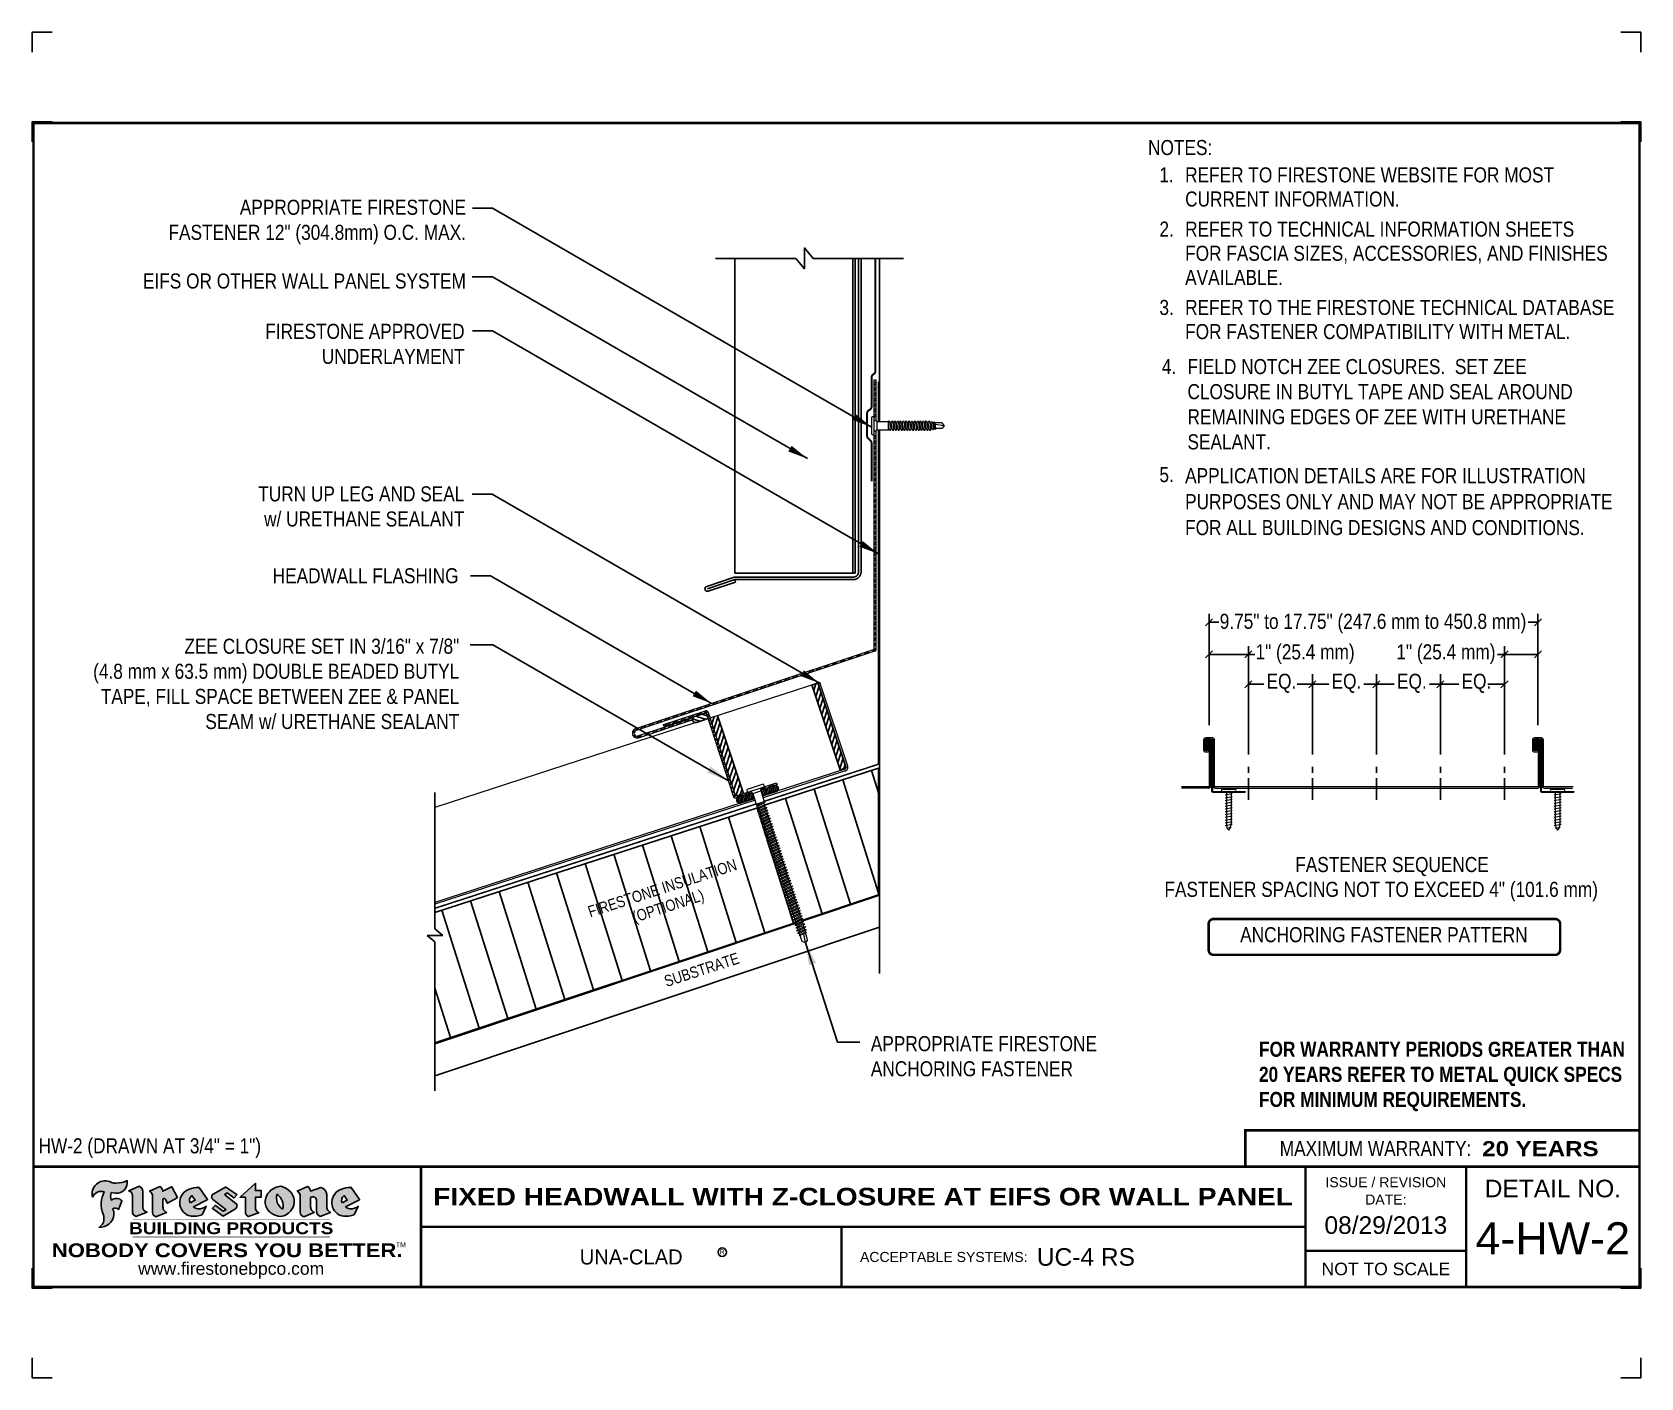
# Model space of a CAD drawing. Header units: inches. Extents: x 0 to 20, y 0 to 16.8.
import ezdxf
from ezdxf.enums import TextEntityAlignment as Align

# ---------------------------------------------------------------- set-up
doc = ezdxf.new("R2010")
doc.units = ezdxf.units.IN
doc.header["$MEASUREMENT"] = 0
doc.linetypes.add('HIDDEN', pattern=[0.375, 0.25, -0.125])
doc.layers.get('0').update_dxf_attribs({"linetype": 'CONTINUOUS'})
doc.layers.get('DEFPOINTS').update_dxf_attribs({"linetype": 'CONTINUOUS'})
doc.layers.add('FSBP-ACCESSORY-FIRESTONE', color=7, linetype='CONTINUOUS', lineweight=9)
doc.layers.add('FSBP-TRIMS', color=7, linetype='CONTINUOUS', lineweight=9)
for name, color, linetype in [('FSBP-ANNO-NOTE', 7, 'CONTINUOUS'), ('FSBP-INSULATION', 7, 'CONTINUOUS'), ('FSBP-MEMBRANE', 7, 'CONTINUOUS'), ('FSBP-SEALANTS', 1, 'CONTINUOUS'), ('FSBP-SUBSTRATE-GENERIC', 9, 'CONTINUOUS'), ('FSBP-TTLB', 7, 'CONTINUOUS'), ('FSBP-TTLB-BORDER', 7, 'CONTINUOUS'), ('FSBP-TTLB-TEXT', 7, 'CONTINUOUS'), ('FSBP-WALL-CURB', 9, 'CONTINUOUS')]:
    doc.layers.add(name, color=color, linetype=linetype)
doc.styles.add('ARIAL', font='arial.ttf')
doc.styles.add('ARIAL_BOLD', font='')
doc.styles.add('ARIAL_NAR', font='ARIALN.TTF')
doc.styles.add('BANKGOTHIC', font='bgothm.ttf')
doc.styles.add('FSBP_ARIAL_NAR', font='ARIALN.TTF')
doc.styles.add('TXT', font='simplex.shx')
doc.styles.get('ARIAL_BOLD').set_extended_font_data('Arial Black')
doc.dimstyles.get("Standard").update_dxf_attribs({"dimtxt": 0.18, "dimasz": 0.18, "dimexe": 0.18, "dimexo": 0.0625, "dimgap": 0.09, "dimtad": 0, "dimtih": 1, "dimtoh": 1, "dimdec": 4, "dimzin": 0, "dimdsep": 46, "dimtxsty": 'Standard', "dimcen": 0.09, "dimadec": 0, "dimazin": 0, "dimtfac": 1, "dimtdec": 4, "dimtofl": 0, "dimtmove": 0, "dimatfit": 3, "dimfxl": 0, "dimtolj": 1, "dimtzin": 0, "dimarcsym": 0})
doc.dimstyles.new('STANDARD$7', dxfattribs={"dimscale": 1.5, "dimtxt": 0.2, "dimasz": 0.1, "dimexe": 0.1, "dimexo": 0.125, "dimgap": 0.09, "dimtad": 0, "dimdec": 3, "dimzin": 4, "dimdsep": 46, "dimtxsty": 'TXT', "dimcen": 0.09, "dimadec": 0, "dimazin": 0, "dimtfac": 1, "dimtdec": 3, "dimtofl": 0, "dimtmove": 2, "dimatfit": 3, "dimfxl": 0, "dimtolj": 1, "dimtzin": 4, "dimarcsym": 0})
pattern_1 = [(72.00000000000006, (17.64134902263793, 0.2925816027549324), (0.04458077420133531, -0.01448517161132566), [])]
pattern_2 = [(45, (1.041072005766637, 0), (-0.03314563036811941, 0.03314563036811942), []), (45, (1.041072005766637, 0.0234375), (-0.03314563036811941, 0.03314563036811942), [])]

msp = doc.modelspace()

# ---------------------------------------------------------------- texts
at = {"layer": 'DEFPOINTS', "style": 'FSBP_ARIAL_NAR'}
msp.add_text('HW-2 (DRAWN AT 3/4" = 1")', height=0.1875, dxfattribs=at).set_placement((0.07868715315687069, 2.890285000893115), align=Align.MIDDLE_LEFT)
at = {"layer": 'FSBP-ANNO-NOTE', "style": 'FSBP_ARIAL_NAR'}
for s, p in [('NOTES:', (13.89512044306344, 15.32464309650497)), ('REFER TO FIRESTONE WEBSITE FOR MOST', (14.35678086579572, 14.98417134001137)), ('CURRENT INFORMATION.', (14.35678086579572, 14.68339009001137)), ('REFER TO TECHNICAL INFORMATION SHEETS', (14.35678086579572, 14.30839009001137)), ('FOR FASCIA SIZES, ACCESSORIES, AND FINISHES', (14.35678086579572, 14.00760884001137)), ('AVAILABLE.', (14.35678086579572, 13.70682759001137)), ('REFER TO THE FIRESTONE TECHNICAL DATABASE', (14.35678086579572, 13.33271409522243)), ('FOR FASTENER COMPATIBILITY WITH METAL.', (14.35678086579572, 13.03193284522243))]:
    msp.add_text(s, height=0.1875, dxfattribs=at).set_placement(p, align=Align.MIDDLE_LEFT)
for s, p in [('1.', (14.12521934927396, 14.98417134001137)), ('2.', (14.12631211579572, 14.30839009001137)), ('3.', (14.12631211579572, 13.33271409522244)), ('4.', (14.15571107899407, 12.59658438742814)), ('5.', (14.12631217831726, 11.25022684335202))]:
    msp.add_text(s, height=0.1875, dxfattribs=at).set_placement(p, align=Align.MIDDLE_CENTER)
for s, p in [('9.75" to 17.75" (247.6 mm to 450.8 mm)', (14.78762311461005, 9.329255334074013)), ('1" (25.4 mm)', (15.23339998511883, 8.949433665790046)), ('1" (25.4 mm)', (16.98732789990017, 8.949433665790046)), ('EQ.', (15.3707973511463, 8.582649378928771)), ('EQ.', (16.18010548657266, 8.582649378928771)), ('EQ.', (16.99525299801271, 8.582649378928771)), ('EQ.', (17.7986769226035, 8.582649378928771)), ('FASTENER SEQUENCE', (15.72794955745385, 6.299941546155559)), ('FASTENER SPACING NOT TO EXCEED 4" (101.6 mm)', (14.09909535217403, 5.990903620722428)), ('ANCHORING FASTENER PATTERN', (15.0422610337645, 5.426094053331916))]:
    msp.add_text(s, height=0.1875, dxfattribs=at).set_placement(p)
msp.add_text('SUBSTRATE', height=0.140625, rotation=18.00000000000001, dxfattribs=at).set_placement((8.336626503805569, 5.084026367330225), align=Align.MIDDLE_CENTER)
at = {"layer": 'FSBP-ANNO-NOTE', "char_height": 0.1875, "style": 'FSBP_ARIAL_NAR'}
for s, insert, attachment_point in [('APPROPRIATE FIRESTONE \\PFASTENER 12" (304.8mm) O.C. MAX.', (5.401721005315117, 14.39629176335291), 6), ('EIFS OR OTHER WALL PANEL SYSTEM', (5.401084637394845, 13.5657518690216), 9), ('FIRESTONE APPROVED \\PUNDERLAYMENT', (5.384430040555785, 12.87776324177051), 6), ('TURN UP LEG AND SEAL\\Pw/ URETHANE SEALANT', (5.381270769853053, 10.60174847227407), 9), ('HEADWALL FLASHING', (5.309597124995992, 9.98937510559803), 6), ('APPROPRIATE FIRESTONE \\PANCHORING FASTENER', (10.44309751521426, 4.256208682127935), 1), ('{\\fArial Narrow|b1|i0|c0|p34;FOR WARRANTY PERIODS GREATER THAN\\P20 YEARS REFER TO METAL QUICK SPECS\\PFOR MINIMUM REQUIREMENTS.}', (15.27640024790212, 4.186759833364364), 1)]:
    msp.add_mtext(s, dxfattribs=dict(at, insert=insert, attachment_point=attachment_point))
for s, insert, width, attachment_point in [('FIELD NOTCH ZEE CLOSURES.  SET ZEE CLOSURE IN BUTYL TAPE AND SEAL AROUND REMAINING EDGES OF ZEE WITH URETHANE SEALANT.', (14.38617982899407, 12.69033438742812), 5.188872090377998, 1), ('ZEE CLOSURE SET IN 3/16" x 7/8" \\P(4.8 mm x 63.5 mm) DOUBLE BEADED BUTYL \\PTAPE, FILL SPACE BETWEEN ZEE & PANEL SEAM w/ URETHANE SEALANT', (5.318089732039233, 9.206971753177761), 4.741512262521717, 3)]:
    msp.add_mtext(s, dxfattribs=dict(at, insert=insert, width=width, attachment_point=attachment_point))
at = {"layer": 'FSBP-ANNO-NOTE', "insert": (7.824950604161821, 6.166947300000451), "char_height": 0.1406249999999999, "width": 2.107268169475121, "attachment_point": 2, "rotation": 18.00000000000001, "style": 'FSBP_ARIAL_NAR'}
msp.add_mtext('FIRESTONE INSULATION (OPTIONAL)', dxfattribs=at)
at = {"layer": 'FSBP-TRIMS', "style": 'FSBP_ARIAL_NAR'}
for s, p in [('APPLICATION DETAILS ARE FOR ILLUSTRATION', (14.35667644005721, 11.14353008618522)), ('PURPOSES ONLY AND MAY NOT BE APPROPRIATE', (14.35667644005721, 10.82012326890812)), ('FOR ALL BUILDING DESIGNS AND CONDITIONS.', (14.35667644005721, 10.49671649204438))]:
    msp.add_text(s, height=0.1875, dxfattribs=at).set_placement(p)

# ---------------------------------------------------------------- blocks, each defined once
blk = doc.blocks.new('FSBP_AP_FASTENER_02')
at = {"layer": 'FSBP-ACCESSORY-FIRESTONE'}
for p, q in [((8.067609890790237, 9.254251986866306), (8.091047390790237, 9.207376986866306)), ((8.091047390790237, 9.207376986866306), (8.091047390790237, 9.019876986866306)), ((8.091047390790237, 9.207376986866306), (8.231672390790237, 9.207376986866306)), ((8.231672390790237, 9.207376986866306), (8.255109890790237, 9.254251986866306)), ((8.231672390790237, 9.207376986866306), (8.231672390790237, 9.019876986866306)), ((8.091047390790237, 9.019876986866306), (8.108625515790237, 9.004810022580598)), ((8.108625515790237, 8.98113457231767), (8.108625515790237, 8.957459122054741)), ((8.108625515790237, 8.93378367179177), (8.108625515790237, 8.910108221528843)), ((8.108625515790237, 8.886432771265914), (8.108625515790237, 8.862757321002944)), ((8.108625515790237, 8.839081870740015), (8.108625515790237, 8.815406420477045)), ((8.214094265790237, 8.996201536603378), (8.214094265790237, 8.97252608634045)), ((8.214094265790237, 8.948850636077479), (8.214094265790237, 8.92517518581455)), ((8.214094265790237, 8.901499735551623), (8.214094265790237, 8.877824285288652)), ((8.214094265790237, 8.854148835025724), (8.214094265790237, 8.830473384762795)), ((8.108625515790237, 8.791730970214116), (8.108625515790237, 8.768055519951188)), ((8.108625515790237, 8.744380069688217), (8.108625515790237, 8.72070461942529)), ((8.108625515790237, 8.697029169162361), (8.108625515790237, 8.67335371889939)), ((8.108625515790237, 8.649678268636462), (8.108625515790237, 8.626002818373534)), ((8.108625515790237, 8.602327368110563), (8.108625515790237, 8.578651917847635)), ((8.108625515790237, 8.554976467584707), (8.108625515790237, 8.531301017321736)), ((8.214094265790237, 8.806797934499825), (8.214094265790237, 8.783122484236896)), ((8.214094265790237, 8.759447033973968), (8.214094265790237, 8.735771583710997)), ((8.214094265790237, 8.71209613344807), (8.214094265790237, 8.688420683185141)), ((8.214094265790237, 8.66474523292217), (8.214094265790237, 8.641069782659242)), ((8.214094265790237, 8.617394332396314), (8.214094265790237, 8.593718882133343)), ((8.214094265790237, 8.570043431870415), (8.214094265790237, 8.546367981607444)), ((8.108625515790237, 8.507625567058808), (8.108625515790237, 8.48395011679588)), ((8.108625515790237, 8.460274666532909), (8.108625515790237, 8.43659921626998)), ((8.108625515790237, 8.412923766007053), (8.108625515790237, 8.389248315744082)), ((8.108625515790237, 8.365572865481154), (8.108625515790237, 8.341897415218225)), ((8.108625515790237, 8.318221964955255), (8.108625515790237, 8.294546514692327)), ((8.214094265790237, 8.522692531344516), (8.214094265790237, 8.499017081081588)), ((8.214094265790237, 8.475341630818617), (8.214094265790237, 8.451666180555689)), ((8.214094265790237, 8.42799073029276), (8.214094265790237, 8.40431528002979)), ((8.214094265790237, 8.380639829766862), (8.214094265790237, 8.356964379503934)), ((8.214094265790237, 8.333288929240963), (8.214094265790237, 8.309613478978035)), ((8.214094265790237, 8.285938028715107), (8.214094265790237, 8.262262578452136)), ((8.108625515790237, 8.270871064429398), (8.108625515790237, 8.247195614166428)), ((8.114484890790237, 8.130382551065237), (8.114484890790237, 8.236194942606401)), ((8.161359890790237, 8.095226301065237), (8.114484890790237, 8.130382551065237)), ((8.161359890790237, 8.095226301065237), (8.179814568015516, 8.245527753638596)), ((8.208234890790237, 8.130382551065237), (8.161359890790237, 8.095226301065237)), ((8.208234890790237, 8.130382551065237), (8.208234890790237, 8.249587799749234))]:
    blk.add_line(p, q, dxfattribs=at)
blk.add_lwpolyline([(8.301984890790237, 9.254251986866306, 0.375321302791409), (8.301984890790237, 9.301126986866306), (8.301984890790237, 9.301126986866306), (8.020734890790239, 9.301126986866308), (8.020734890790237, 9.301126986866306, 0.3753213027914651), (8.020734890790237, 9.254251986866306)], format="xyb", close=True, dxfattribs=at)
for points in [[(8.079328640790237, 8.988787029591988), (8.108625515790237, 9.004810022580598), (8.214094265790237, 9.019876986866306), (8.243391140790237, 9.012224529591988), (8.214094265790237, 8.996201536603378), (8.108625515790237, 8.98113457231767)], [(8.079328640790237, 8.941436129066089), (8.108625515790237, 8.957459122054741), (8.214094265790237, 8.97252608634045), (8.243391140790237, 8.964873629066089), (8.214094265790237, 8.948850636077479), (8.108625515790237, 8.93378367179177)], [(8.079328640790237, 8.894085228540233), (8.108625515790237, 8.910108221528843), (8.214094265790237, 8.92517518581455), (8.243391140790237, 8.917522728540233), (8.214094265790237, 8.901499735551623), (8.108625515790237, 8.886432771265914)], [(8.079328640790237, 8.846734328014334), (8.108625515790237, 8.862757321002944), (8.214094265790237, 8.877824285288652), (8.243391140790237, 8.870171828014334), (8.214094265790237, 8.854148835025724), (8.108625515790237, 8.839081870740015)], [(8.079328640790237, 8.799383427488435), (8.108625515790237, 8.815406420477045), (8.214094265790237, 8.830473384762795), (8.243391140790237, 8.822820927488435), (8.214094265790237, 8.806797934499825), (8.108625515790237, 8.791730970214116)], [(8.079328640790237, 8.752032526962578), (8.108625515790237, 8.768055519951188), (8.214094265790237, 8.783122484236896), (8.243391140790237, 8.775470026962578), (8.214094265790237, 8.759447033973968), (8.108625515790237, 8.744380069688217)], [(8.079328640790237, 8.70468162643668), (8.108625515790237, 8.72070461942529), (8.214094265790237, 8.735771583710997), (8.243391140790237, 8.72811912643668), (8.214094265790237, 8.71209613344807), (8.108625515790237, 8.697029169162361)], [(8.079328640790237, 8.65733072591078), (8.108625515790237, 8.67335371889939), (8.214094265790237, 8.688420683185141), (8.243391140790237, 8.68076822591078), (8.214094265790237, 8.66474523292217), (8.108625515790237, 8.649678268636462)], [(8.079328640790237, 8.609979825384924), (8.108625515790237, 8.626002818373534), (8.214094265790237, 8.641069782659242), (8.243391140790237, 8.633417325384924), (8.214094265790237, 8.617394332396314), (8.108625515790237, 8.602327368110563)], [(8.079328640790237, 8.562628924859025), (8.108625515790237, 8.578651917847635), (8.214094265790237, 8.593718882133343), (8.243391140790237, 8.586066424859025), (8.214094265790237, 8.570043431870415), (8.108625515790237, 8.554976467584707)], [(8.079328640790237, 8.515278024333126), (8.108625515790237, 8.531301017321736), (8.214094265790237, 8.546367981607444), (8.243391140790237, 8.538715524333126), (8.214094265790237, 8.522692531344516), (8.108625515790237, 8.507625567058808)], [(8.079328640790237, 8.46792712380727), (8.108625515790237, 8.48395011679588), (8.214094265790237, 8.499017081081588), (8.243391140790237, 8.49136462380727), (8.214094265790237, 8.475341630818617), (8.108625515790237, 8.460274666532909)], [(8.079328640790237, 8.42057622328137), (8.108625515790237, 8.43659921626998), (8.214094265790237, 8.451666180555689), (8.243391140790237, 8.44401372328137), (8.214094265790237, 8.42799073029276), (8.108625515790237, 8.412923766007053)], [(8.079328640790237, 8.373225322755472), (8.108625515790237, 8.389248315744082), (8.214094265790237, 8.40431528002979), (8.243391140790237, 8.396662822755472), (8.214094265790237, 8.380639829766862), (8.108625515790237, 8.365572865481154)], [(8.079328640790237, 8.325874422229573), (8.108625515790237, 8.341897415218225), (8.214094265790237, 8.356964379503934), (8.243391140790237, 8.349311922229573), (8.214094265790237, 8.333288929240963), (8.108625515790237, 8.318221964955255)], [(8.086652859540237, 8.279569838668008), (8.108625515790237, 8.294546514692327), (8.214094265790237, 8.309613478978035), (8.236066922040237, 8.300914704739425), (8.214094265790237, 8.285938028715107), (8.108625515790237, 8.270871064429398)], [(8.097639187665237, 8.23970727615429), (8.108625515790237, 8.247195614166428), (8.214094265790237, 8.262262578452136), (8.225080593915237, 8.25791319133283), (8.214094265790237, 8.250424853320693), (8.108625515790237, 8.235357889034985)]]:
    blk.add_lwpolyline(points, close=True, dxfattribs=at)
blk.add_lwpolyline([(8.091047390790237, 9.019876986866306), (8.231672390790237, 9.019876986866306)], dxfattribs=at)
blk = doc.blocks.new('A$C486F1324')
at = {"layer": 'FSBP-TTLB-TEXT'}
h = blk.add_hatch(color=1, dxfattribs=at)
edge = h.paths.add_edge_path()
edge.add_arc((1.05293473454803, 2.432581823257731), 0.1319107607348553, 264.0410451462098, 370.3106169565175)
edge.add_arc((1.043176611464152, 2.752262660202042), 0.3273056962876236, 270.05058356628535, 295.23459397187514, ccw=False)
edge.add_arc((1.038426922191803, 2.56403150268051), 0.13916565617135, 249.3281275763668, 272.0749124149863, ccw=False)
edge.add_line((0.989299278179902, 2.433825686944644), (0.9631177487359136, 2.445558787492629))
edge.add_arc((0.9095748620182865, 2.291407038981255), 0.1631857907024101, 70.84590087378872, 194.3325259843273)
edge.add_arc((0.8600509757814071, 2.204839658458385), 0.1179914261095279, 70.96950098067123, 156.9641407594483, ccw=False)
edge.add_arc((1.168766374175352, 2.162383550941515), 0.3110405457095052, 150.323113748316, 203.2084295854517)
edge.add_arc((0.7718745149407522, 1.989572487159472), 0.121858715661731, 0.8849157075190988, 24.34668939894999, ccw=False)
edge.add_arc((0.7650031314481953, 1.983307491475024), 0.1289731377238324, -58.36655102076742, 3.6216782311386737, ccw=False)
edge.add_arc((0.8412948678329051, 2.051617467449851), 0.1783301886510352, 267.2205474105585, 354.1381621173521)
edge.add_arc((0.8059370697409881, 2.029692373120287), 0.212787892960859, 0.9996158580669322, 21.00503380861244)
edge.add_arc((1.034432087517867, 2.064164197730946), 0.05136395668415856, 40.821177131732725, 125.52727787225791, ccw=False)
edge.add_line((1.073301941138498, 2.097740834336818), (1.118401912534369, 2.200031471354478))
edge.add_arc((1.056483187403122, 2.160862735149867), 0.07326744446031509, 32.31675181867256, 66.31481236598174)
edge.add_arc((1.047887483703787, 2.124501603239696), 0.110224694801178, 69.81791323323885, 125.254734720681)
edge.add_arc((1.143333842085744, 2.261873949018218), 0.1659710644737307, 164.1569669952081, 196.5811013160487, ccw=False)
edge.add_line((0.9836674837126961, 2.307184524455224), (1.039240299265617, 2.301383838364885))
h = blk.add_hatch(color=1, dxfattribs=at)
edge = h.paths.add_edge_path()
edge.add_line((2.779085526150499, 2.423583663157117), (2.779085526150499, 2.333881224553082))
edge.add_arc((2.781392442941157, 2.333881224553068), 0.00230691679065842, 179.9999999996471, 269.9999999996471)
edge.add_line((2.781392442941143, 2.331574307762409), (2.851042658398813, 2.331574307762409))
edge.add_arc((2.851042658398813, 2.329267390971708), 0.002306916790701052, 0, 90, ccw=False)
edge.add_line((2.853349575189514, 2.329267390971708), (2.853349575189514, 2.251757171804073))
edge.add_arc((2.851042658398828, 2.251757171804087), 0.002306916790686842, 269.99999999964706, 359.99999999964706, ccw=False)
edge.add_line((2.851042658398813, 2.2494502550134), (2.781392442941143, 2.2494502550134))
edge.add_arc((2.781392442941157, 2.247143338222742), 0.00230691679065842, 90.00000000035294, 180.0000000003529)
edge.add_line((2.779085526150499, 2.247143338222727), (2.779085526150499, 2.127433711485182))
edge.add_arc((2.852360918257401, 2.12369642034561), 0.07337063740681414, 177.0802527808787, 245.3249543133826)
edge.add_line((2.821730779419073, 2.057025249452735), (2.690154522263373, 2.008229701244503))
edge.add_arc((2.724235369940526, 2.066534893757658), 0.06753517344606048, 177.0345319916278, 239.69264280249018, ccw=False)
edge.add_line((2.656790633108545, 2.070028763539753), (2.656790633108545, 2.247143338222727))
edge.add_arc((2.654483716317887, 2.247143338222742), 0.00230691679065842, 359.9999999996471, 449.999999999647)
edge.add_line((2.654483716317901, 2.2494502550134), (2.588482915647847, 2.2494502550134))
edge.add_line((2.588482915647847, 2.2494502550134), (2.779085526150499, 2.423583663157117))
h = blk.add_hatch(color=1, dxfattribs=at)
edge = h.paths.add_edge_path()
edge.add_line((1.290864384038019, 2.008492524202993), (1.43097033225452, 2.064791420292025))
edge.add_arc((1.436644270662416, 2.121823377800686), 0.0573135041183696, 181.971787100199, 264.31851000495806, ccw=False)
edge.add_line((1.379364702405683, 2.119851370029735), (1.37903731712966, 2.320596934648066))
edge.add_arc((1.309888624547209, 2.320484163719063), 0.06914878453844908, 0.0934405599589634, 72.42834396969008)
edge.add_line((1.330764526052365, 2.386406475112793), (1.202464409119062, 2.328412355415324))
edge.add_arc((1.190871232973747, 2.27232224160737), 0.05727567197445638, -0.017399788185684884, 78.322067691347, ccw=False)
edge.add_line((1.248146902307115, 2.272304847925781), (1.248199233300755, 2.075706805862339))
edge.add_arc((1.321324461293944, 2.07497573358174), 0.07312888236350451, 179.4272023230205, 245.3845503102953)
h = blk.add_hatch(color=1, dxfattribs=at)
edge = h.paths.add_edge_path()
edge.add_line((1.807651786805041, 2.246865396077439), (1.737783921756391, 2.3789790723241))
edge.add_arc((1.735744620158095, 2.377900594660677), 0.002306916790721869, 27.871971334059, 117.3766794470738)
edge.add_line((1.734683811260555, 2.37994914282028), (1.626263425247162, 2.323805327202692))
edge.add_arc((1.56271380654142, 2.324730636700022), 0.06355635479880146, 359.1658080110728, 425.8793658831422)
edge.add_line((1.58868669411409, 2.382737699601435), (1.462504212281334, 2.325700791685492))
edge.add_arc((1.423437031978647, 2.260476169502841), 0.07602957263902102, -3.4414039757249952, 59.079922442849806, ccw=False)
edge.add_line((1.499329501278754, 2.255912287470565), (1.499329501278754, 2.058449488485891))
edge.add_arc((1.556162430058898, 2.062578896434379), 0.05698275005415229, 184.1557352478596, 255.3066498366543)
edge.add_line((1.541709001656801, 2.007459641984056), (1.672916305560551, 2.060182788021976))
edge.add_arc((1.703923541705656, 2.128694263707063), 0.0752015358480571, 207.5160880841914, 245.649226723163, ccw=False)
edge.add_arc((1.736675161903364, 2.139384485703829), 0.1093332836229114, 179.4823365255142, 204.5537900001095, ccw=False)
edge.add_line((1.62734634068791, 2.140372291052628), (1.62734634068791, 2.218192830870564))
edge.add_arc((1.644214729975653, 2.216674003513419), 0.01693662875851178, 28.356188110623293, 174.8549701683578, ccw=False)
edge.add_arc((1.642965400400852, 2.211114314414412), 0.02111886817708026, 22.216893572439176, 40.102139564264576, ccw=False)
edge.add_line((1.662516385616714, 2.219099649108088), (1.682263761023097, 2.175858276730239))
edge.add_arc((1.6843622118052, 2.176816592645914), 0.002306916790685473, 204.5451281842827, 299.6323508190097)
edge.add_line((1.685502826970224, 2.174811383897563), (1.806753100371753, 2.243781709665697))
edge.add_line((1.806753100371753, 2.243781709665697), (1.807651786805041, 2.246865396077439))
h = blk.add_hatch(color=1, dxfattribs=at)
h.paths.add_polyline_path([(2.079013696958969, 2.372509599487572, 0.02524281661523788), (2.04064932662921, 2.369780089618544, 0.1213611957758757), (1.917398876930707, 2.330017413997425, 0.6151668103976068), (1.948366326295928, 2.020927234590275, 0.05306812109568645), (1.983561194740633, 2.012967556948965, 0.1150932231766138), (2.114751686428195, 2.031339923561191), (2.166820534440563, 2.13634411089113, -0.08755405562188731), (2.119855574390459, 2.112121973331725, -0.265591761123442), (2.008317279265117, 2.129763140217776), (2.180972862525681, 2.216714869958551, 0.4518949533370738), (2.18184769374962, 2.220065341664835)])
h.paths.add_polyline_path([(2.029842278823895, 2.211936798819394), (1.966738618897312, 2.179300291603411, -0.3720533890450154), (1.98880241555118, 2.270120236003706)], flags=16)
h = blk.add_hatch(color=1, dxfattribs=at)
edge = h.paths.add_edge_path()
edge.add_arc((2.27603235730526, 2.253253635380584), 0.04152450223225725, 123.20805433950699, 232.2027298779723, ccw=False)
edge.add_line((2.253290182792528, 2.287996660350629), (2.409160936544441, 2.376738928011363))
edge.add_arc((2.410302318411599, 2.374734155577214), 0.002306916790741141, 55.646444661762985, 119.65426054492829, ccw=False)
edge.add_line((2.411604106875319, 2.376638679631967), (2.547434611018917, 2.283795229912059))
edge.add_arc((2.546093867806404, 2.281917925270474), 0.002306916790700397, -42.731101238422525, 54.4661353739603, ccw=False)
edge.add_line((2.547788405158445, 2.280352547283613), (2.514082878729613, 2.24386597727802))
edge.add_arc((2.512388341377596, 2.245431355264869), 0.002306916790673009, 233.7527076894891, 317.2688987613858, ccw=False)
edge.add_line((2.511024327141814, 2.243570890203742), (2.429474878371439, 2.303359494337499))
edge.add_arc((2.428110864135639, 2.301499029276328), 0.002306916790719975, 53.75270768979195, 124.4135619297851)
edge.add_line((2.426807081754208, 2.303402188907356), (2.398558946171835, 2.284050464081318))
edge.add_arc((2.399862728553238, 2.282147304450302), 0.002306916790694715, 124.413561929383, 231.8459020253661)
edge.add_line((2.398437564694706, 2.280333255648443), (2.535524934179665, 2.17263385734519))
edge.add_arc((2.50987198472614, 2.139980978912016), 0.04152450223225738, -55.21225898295222, 51.84590202520428, ccw=False)
edge.add_line((2.533563285444262, 2.105878096982181), (2.380059912363055, 2.01288121029809))
edge.add_arc((2.378864566801948, 2.014854282539261), 0.002306916790727091, 233.2955624372944, 301.20872157023166, ccw=False)
edge.add_line((2.377485752065996, 2.013004759626924), (2.246891586179532, 2.110362385828026))
edge.add_arc((2.248272903809107, 2.112210040201936), 0.002306916790697761, 135.5134179846413, 233.2179869199888, ccw=False)
edge.add_line((2.246627115749294, 2.113826594173005), (2.278464340477814, 2.146239569709692))
edge.add_arc((2.280110128537683, 2.144623015738608), 0.002306916790748419, 53.03528399993951, 135.5134179853709, ccw=False)
edge.add_line((2.281497330874759, 2.146466256025562), (2.37745964320722, 2.074246076768972))
edge.add_arc((2.378846845544219, 2.076089317055831), 0.002306916790626977, 233.0352840000668, 302.2362632414408)
edge.add_line((2.380077382034147, 2.074137998264391), (2.409909958711938, 2.092950954072577))
edge.add_arc((2.408679422222006, 2.094902272864085), 0.002306916790685166, 302.2362632406177, 412.2027298768422)
edge.add_line((2.410093260944637, 2.096725162094273), (2.2505832602986, 2.22044162923676))
h = blk.add_hatch(color=1, dxfattribs=at)
edge = h.paths.add_edge_path(flags=16)
edge.add_arc((2.955988474005852, 2.146034781181318), 0.1684614578629418, 344.5558804047866, 417.0140046669545)
edge.add_arc((3.210083044523077, 2.242479849301684), 0.1684614578629413, 164.5558804047865, 237.0140046669547)
edge = h.paths.add_edge_path()
edge.add_arc((3.085000081380657, 2.190898847034975), 0.1828726885096672, 136.0914512150048, 191.213418978326)
edge.add_arc((3.080564515311864, 2.199009864590429), 0.1803148804748503, 194.0167254156723, 240.6663730831859)
edge.add_arc((3.113672006657439, 2.246327426840207), 0.2378525180183702, 239.2975390661776, 264.2889872773176)
edge.add_arc((3.064469747004688, 2.211810064170161), 0.2037606892471559, 277.1986764832036, 326.503572961274)
edge.add_arc((3.093364291682004, 2.196728640902951), 0.1713748657917089, 325.3768876809903, 406.3828327799088)
edge.add_arc((3.027464452944376, 2.141218864507682), 0.2571945645850002, 44.28462553519766, 73.82901434867304)
edge.add_arc((3.13277746446545, 2.132489990494792), 0.2579560664039133, 97.50292863483666, 134.1039137579026)
h = blk.add_hatch(color=1, dxfattribs=at)
edge = h.paths.add_edge_path()
edge.add_line((3.33831519343592, 2.058643648811753), (3.33831519343592, 2.255912287470565))
edge.add_arc((3.262422724135841, 2.260476169502887), 0.076029572638996, 356.5585960242387, 419.0799224428129)
edge.add_line((3.301489904438557, 2.325700791685492), (3.427672386271257, 2.382737699601435))
edge.add_arc((3.401699498698617, 2.324730636699968), 0.06355635479883828, 0.39626228338801184, 65.87936588318729, ccw=False)
edge.add_line((3.465254333483887, 2.325170194128376), (3.596151383567263, 2.371448459092008))
edge.add_arc((3.571369086579416, 2.27774289547643), 0.09692726601172152, 2.366977007666776, 75.18615851992018, ccw=False)
edge.add_line((3.668213654208745, 2.281745971443158), (3.668213654208745, 2.142456301410775))
edge.add_arc((3.777502514268014, 2.139339897279081), 0.1093332836229047, 178.3666365323575, 204.5537900000423)
edge.add_arc((3.744750894070185, 2.128649675282367), 0.07520153584796174, 207.5160880841712, 245.2240541443093)
edge.add_line((3.71323611585031, 2.060370178010899), (3.588210878431101, 2.010131177172084))
edge.add_arc((3.610972150886048, 2.078197660558692), 0.07177131519198725, 180.3328587115749, 251.5101856666586, ccw=False)
edge.add_line((3.539202046833867, 2.077780708850796), (3.539202046833867, 2.2155300510111))
edge.add_arc((3.501944494155337, 2.215955952136818), 0.0372599868942854, 359.3450650296065, 449.0500281941028)
edge.add_arc((3.498394839000171, 2.188871092646112), 0.06447454900600776, 86.29402372314017, 119.8211331593848)
edge.add_line((3.46633203284519, 2.244808056551889), (3.46633203284519, 2.140372291052628))
edge.add_arc((3.575660854060708, 2.139384485703815), 0.1093332836229751, 179.482336525507, 204.5537900001025)
edge.add_arc((3.542909233862866, 2.128694263706967), 0.0752015358479639, 207.51608808417, 245.6492267231416)
edge.add_line((3.511901997717774, 2.060182788021976), (3.380694693813967, 2.007459641984056))
edge.add_arc((3.395127450940398, 2.062546484817654), 0.05694615642555727, 183.9298782390169, 255.318496325343, ccw=False)
h = blk.add_hatch(color=1, dxfattribs=at)
h.paths.add_polyline_path([(3.973320437169735, 2.372509599487572, 0.02524281661523822), (3.934956066840033, 2.369780089618544, 0.1085638477195505), (3.823515797474061, 2.33691113673602, 0.6425897848490651), (3.842673066506751, 2.020927234590275, 0.05306812109569052), (3.877867934951342, 2.012967556948965, 0.1150932231766133), (4.009058426638961, 2.031339923561191), (4.061127274651329, 2.13634411089113, -0.08755405562189084), (4.014162314601225, 2.112121973331725, -0.2655917611234366), (3.902624019475826, 2.129763140217776), (4.075279602736447, 2.216714869958551, 0.4518949533370731), (4.076154433960386, 2.220065341664835)])
h.paths.add_polyline_path([(3.924149019034718, 2.211936798819394), (3.861045359108135, 2.179300291603411, -0.3720533890450147), (3.883109155761946, 2.270120236003706)], flags=16)
blk.add_circle((8.593239434063564, 1.565680298552095), 0.05268028021839655)
at = {"layer": 'DEFPOINTS', "linetype": 'Continuous', "ltscale": 1.75}
for points in [[(-3.512154225088215e-08, 16.51166663588279), (-3.512154225088215e-08, 16.76166663588279), (0.2499999648784577, 16.76166663588279)], [(20.03124996487848, 16.51166663588279), (20.03124996487848, 16.76166663588279), (19.78124996487848, 16.76166663588279)], [(-3.512154225088215e-08, 0.2499999692161197), (-3.512154225088215e-08, -3.078388033372903e-08), (0.2499999648784577, -3.078388033372903e-08)], [(20.03124996487848, 0.2499999692161197), (20.03124996487848, -3.078388033372903e-08), (19.78124996487848, -3.078388033372903e-08)]]:
    blk.add_lwpolyline(points, dxfattribs=at)
at = {"layer": 'DEFPOINTS', "color": 1}
for points in [[(0.2499999648784577, 15.64645830254946), (-3.512154225088215e-08, 15.64645830254946), (-3.512154225088215e-08, 15.39645830254946)], [(20.03124996487846, 15.39645830254946), (20.03124996487846, 15.64645830254946), (19.78124996487846, 15.64645830254946)], [(0.2499999648784577, 1.115208302549462), (-3.512154225088215e-08, 1.115208302549462), (-3.512154225088215e-08, 1.365208302549462)], [(20.03124996487846, 1.365208302549462), (20.03124996487846, 1.115208302549462), (19.78124996487846, 1.115208302549462)]]:
    blk.add_lwpolyline(points, dxfattribs=at)
at = {"layer": 'FSBP-TTLB', "const_width": 0.03125}
blk.add_lwpolyline([(15.10591267006784, 2.630833302549462), (20.01562496487846, 2.630833302549462), (20.01562496487846, 3.082093126616456), (15.10591267006784, 3.082093126616456)], close=True, dxfattribs=at)
for points in [[(0.01562496487845775, 2.630833302549462), (0.01562496487845775, 1.130833302549462), (20.01562496487846, 1.130833302549462), (20.01562496487846, 2.630833302549462), (0.01562496487845775, 2.630833302549462)], [(4.840833492085227, 2.630833302549462), (4.840833492085227, 1.880833302549462)], [(15.85591267006784, 2.630833302549462), (15.85591267006784, 1.130833302549462)], [(17.85672993223439, 2.630833302549462), (17.85672993223439, 1.130833302549462)], [(20.01562496487846, 2.630833302549462), (20.01562496487846, 1.130833302549462)], [(4.840833492085227, 1.880833302549462), (15.85591267006784, 1.880833302549462)], [(4.840833492085227, 1.880833302549462), (4.840833492085227, 1.130833302549462)], [(15.85591267006784, 1.582093126616456), (17.85672993223439, 1.582093126616456)]]:
    blk.add_lwpolyline(points, dxfattribs=at)
at = {"layer": 'FSBP-TTLB-BORDER', "const_width": 0.03125}
blk.add_lwpolyline([(20.01562496487846, 2.630833302549462), (20.01562496487846, 15.63083330254946), (0.01562496487845775, 15.63083330254946), (0.01562496487845775, 2.630833302549462)], dxfattribs=at)
at = {"layer": 'FSBP-TTLB-TEXT', "color": 1}
blk.add_line((0.7514681707107965, 2.251010548403869), (0.7514681707107965, 2.251010548403869), dxfattribs=at)
for points in [[(1.039240288603781, 2.301383839477765, 0.5000510906601082), (1.182715385655359, 2.456191808344684, -0.1103304102359608), (1.043465573188274, 2.424957091469324, -0.09957876667165425), (0.989299278179902, 2.433825686944644), (0.9631177487359136, 2.445558787492629, 0.5978159689075124), (0.7514681707107965, 2.251010548403869, -0.3938834584182213), (0.8985246071333276, 2.316382279576757, 0.2349406564350952), (0.8828960471532977, 2.039809584686154, -0.1027304183841549), (0.893718696891784, 1.991454482752047, -0.2772692352614086), (0.8326473561440534, 1.873497067927772, 0.3985429150902959), (1.018692578968699, 2.03340460748511, 0.0875124847930418), (1.004584981218573, 2.105966186820112, -0.3874031597924062), (1.073301941138498, 2.097740834336818), (1.118401912534369, 2.200031471354478, 0.1494423498871741), (1.085915528859078, 2.22795860457687, 0.2467195073738216), (0.9842643930489484, 2.214510412139376, -0.1424285161541127), (0.9836674837126961, 2.307184524455224), (1.039240299265617, 2.301383838364885)], [(2.779085526150499, 2.423583663157117), (2.779085526150499, 2.333881224553082, 0.4142135623730958), (2.781392442941143, 2.331574307762409), (2.851042658398813, 2.331574307762409, -0.414213562373095), (2.853349575189514, 2.329267390971708), (2.853349575189514, 2.251757171804073, -0.4142135623730938), (2.851042658398813, 2.2494502550134), (2.781392442941143, 2.2494502550134, 0.4142135623730958), (2.779085526150499, 2.247143338222727), (2.779085526150499, 2.127433711485182, 0.3068985753588853), (2.821730779419073, 2.057025249452735), (2.690154522263373, 2.008229701244503, -0.2804194150632976), (2.656790633108545, 2.070028763539753), (2.656790633108545, 2.247143338222727, 0.414213562373095), (2.654483716317901, 2.2494502550134), (2.588482915647847, 2.2494502550134), (2.779085526150499, 2.423583663157117)], [(2.18184769374962, 2.220065341664835), (2.079013696958969, 2.372509599487572, 0.02524281661523788), (2.04064932662921, 2.369780089618544, 0.1085638477195265), (1.929209057263352, 2.33691113673602, 0.6425897848491228), (1.948366326295928, 2.020927234590275, 0.05306812109568648), (1.983561194740633, 2.012967556948965, 0.1150932231766137), (2.114751686428195, 2.031339923561191), (2.166820534440563, 2.13634411089113, -0.0875540556218873), (2.119855574390459, 2.112121973331725, -0.2655917611234418), (2.008317279265117, 2.129763140217776), (2.180972862525681, 2.216714869958551)], [(4.076154433960386, 2.220065341664835), (3.973320437169735, 2.372509599487572, 0.02524281661523788), (3.934956066840033, 2.369780089618544, 0.1085638477195265), (3.823515797474061, 2.33691113673602, 0.6425897848491228), (3.842673066506751, 2.020927234590275, 0.05306812109568648), (3.877867934951342, 2.012967556948965, 0.1150932231766137), (4.009058426638961, 2.031339923561191), (4.061127274651329, 2.13634411089113, -0.0875540556218873), (4.014162314601225, 2.112121973331725, -0.2655917611234418), (3.902624019475826, 2.129763140217776), (4.075279602736447, 2.216714869958551)], [(4.075279602736447, 2.216714869958551, 0.4518949533370731), (4.076154433960386, 2.220065341664835, 0.4518949533370731)]]:
    blk.add_lwpolyline(points, format="xyb", dxfattribs=at)
for points in [[(1.290864384038019, 2.008492524202993), (1.43097033225452, 2.064791420292025, -0.3756100036733062), (1.379364702405683, 2.119851370029735), (1.37903731712966, 2.320596934648066, 0.3265360292958048), (1.330764526052365, 2.386406475112793), (1.202464409119062, 2.328412355415324, -0.3557863980845349), (1.248146902307115, 2.272304847925781), (1.248199233300755, 2.075706805862339, 0.2960110723418457)], [(1.807651786805041, 2.246865396077439), (1.737783921756391, 2.3789790723241, 0.4116839150163434), (1.734683811260555, 2.37994914282028), (1.626263425247162, 2.323805327202692, 0.2996033003794034), (1.58868669411409, 2.382737699601435), (1.462504212281334, 2.325700791685492, -0.2797757560995365), (1.499329501278754, 2.255912287470565), (1.499329501278754, 2.058449488485891, 0.320828638474519), (1.541709001656801, 2.007459641984056), (1.672916305560551, 2.060182788021976, -0.1679398621276611), (1.637228717577119, 2.093951330204405, -0.1098333365370753), (1.62734634068791, 2.140372291052628), (1.62734634068791, 2.218192830870564, -0.743334502655012), (1.659119166646138, 2.224718079671632, -0.07819791644735608), (1.662516385616714, 2.219099649108088), (1.682263761023097, 2.175858276730239, 0.4404648714563479), (1.685502826970224, 2.174811383897563), (1.806753100371753, 2.243781709665697)], [(1.966738618897312, 2.179300291603411), (2.029842278823895, 2.211936798819394), (1.98880241555118, 2.270120236003706, 0.3720533890450154)], [(2.2505832602986, 2.22044162923676, -0.5150044486718882), (2.253290182792528, 2.287996660350629), (2.409160936544441, 2.376738928011363, -0.2867822934100265), (2.411604106875319, 2.376638679631967), (2.547434611018917, 2.283795229912059, -0.4515027974650387), (2.547788405158445, 2.280352547283613), (2.514082878729613, 2.24386597727802, -0.3814439164929681), (2.511024327141814, 2.243570890203742), (2.429474878371439, 2.303359494337499, 0.3184718635035665), (2.426807081754208, 2.303402188907356), (2.398558946171835, 2.284050464081318, 0.5064094529656681), (2.398437564694706, 2.280333255648443), (2.535524934179665, 2.17263385734519, -0.5043597839115849), (2.533563285444262, 2.105878096982181), (2.380059912363055, 2.01288121029809, -0.3053163970316367), (2.377485752065996, 2.013004759626924), (2.246891586179532, 2.110362385828026, -0.4541703869768119), (2.246627115749294, 2.113826594173005), (2.278464340477814, 2.146239569709692, -0.3762644290664977), (2.281497330874759, 2.146466256025562), (2.37745964320722, 2.074246076768972, 0.3114700032088108), (2.380077382034147, 2.074137998264391), (2.409909958711938, 2.092950954072577, 0.520381097387146), (2.410093260944637, 2.096725162094273)], [(2.953249883604445, 2.317722762716059, 0.2452625673097023), (2.905618498745599, 2.155336675924431, 0.2064059665179019), (2.992229303852542, 2.041814614862275, 0.1094800500670344), (3.090003063353111, 2.009655498951545, 0.2185147641853038), (3.234389909721659, 2.09935759961418, 0.3689489483072479), (3.211584927988571, 2.320798080235917, 0.1296305888694145), (3.099094368954257, 2.388237485636708, 0.1610736375384317)], [(3.118366895036178, 2.101173760584302, 0.3271311138286319), (3.047704623492751, 2.287340869898699, 0.3271311138286322)], [(3.33831519343592, 2.058643648811753), (3.33831519343592, 2.255912287470565, 0.2797757560995341), (3.301489904438557, 2.325700791685492), (3.427672386271257, 2.382737699601435, -0.2937618496109166), (3.465254333483887, 2.325170194128376), (3.596151383567263, 2.371448459092008, -0.3288760160581939), (3.668213654208745, 2.281745971443158), (3.668213654208745, 2.142456301410775, 0.114762897203527), (3.678056069941721, 2.093906741779776, 0.166032965990522), (3.71323611585031, 2.060370178010899), (3.588210878431101, 2.010131177172084, -0.3209557512194564), (3.539202046833867, 2.077780708850796), (3.539202046833867, 2.2155300510111, 0.4127061514896111), (3.502562241494348, 2.253210817746393, 0.1473421876160361), (3.46633203284519, 2.244808056551889), (3.46633203284519, 2.140372291052628, 0.1098333365370753), (3.476214409734399, 2.093951330204376, 0.1679398621276611), (3.511901997717774, 2.060182788021976), (3.380694693813967, 2.007459641984056, -0.3219729545308964), (3.33831519343592, 2.058643648811753, 29.1476284739)], [(3.861045359108135, 2.179300291603411), (3.924149019034718, 2.211936798819394), (3.883109155761946, 2.270120236003706, 0.3720533890450154)]]:
    blk.add_lwpolyline(points, format="xyb", close=True, dxfattribs=at)
at = {"layer": 'FSBP-TTLB-TEXT'}
for points, const_width in [([(1.249551544687665, 1.972387724376318), (3.706854447563717, 1.972387724376304)], 0.0078125), ([(10.07714779415524, 1.880833302549462), (10.07714779415524, 1.130833302549462)], 0.03125), ([(1.249551544687665, 1.754677206499863), (3.706854447563717, 1.754677206499878)], 0.0078125)]:
    blk.add_lwpolyline(points, dxfattribs=dict(at, const_width=const_width))
at = {"layer": 'FSBP-TTLB-TEXT', "color": 1}
for centre, start, end in [((1.805612485206739, 2.245786918414026), 299.6323508193319, 27.87197133380466), ((2.179935225669015, 2.218775252164079), 296.7304547840455, 34.00233684987402)]:
    blk.add_arc(centre, 0.00230691679068068, start, end, dxfattribs=at)
at = {"layer": 'FSBP-TTLB-TEXT', "style": 'ARIAL_NAR'}
blk.add_text('MAXIMUM WARRANTY:', height=0.1875, dxfattribs=at).set_placement((17.92079065800682, 2.856463214582988), align=Align.MIDDLE_RIGHT)
at = {"layer": 'FSBP-TTLB-TEXT'}
for s, height, style, p in [('ISSUE / REVISION', 0.125, 'ARIAL', (16.85632130115108, 2.43698366520286)), ('DETAIL NO.', 0.21875, 'ARIAL', (18.93617744855642, 2.358393465812583)), ('DATE:', 0.125, 'ARIAL', (16.85632130115108, 2.220860197200608)), ('www.firestonebpco.com', 0.15625, 'ARIAL', (2.478202996125691, 1.362175995809338)), ('UNA-CLAD', 0.1875, 'BANKGOTHIC', (7.458990643120234, 1.505833302549462)), ('R', 0.0625, 'BANKGOTHIC', (8.592447004938792, 1.568314485865656)), ('NOT TO SCALE', 0.15625, 'ARIAL', (16.85632130115108, 1.356463214582959))]:
    blk.add_text(s, height=height, dxfattribs=dict(at, style=style)).set_placement(p, align=Align.MIDDLE_CENTER)
at = {"layer": 'FSBP-TTLB-TEXT', "lineweight": 18, "style": 'ARIAL_BOLD'}
blk.add_text('BUILDING PRODUCTS', height=0.1484375, dxfattribs=at).set_placement((2.478202996125691, 1.863532465438098), align=Align.MIDDLE_CENTER)
at = {"layer": 'FSBP-TTLB-TEXT', "color": 1}
for s, height, style, p in [('NOBODY COVERS YOU BETTER.', 0.171875, 'ARIAL_BOLD', (2.428229228481842, 1.589182851962093)), ('TM', 0.0625, 'BANKGOTHIC', (4.592296138251458, 1.658258798256043))]:
    blk.add_text(s, height=height, dxfattribs=dict(at, style=style)).set_placement(p, align=Align.MIDDLE_CENTER)
at = {"layer": 'FSBP-TTLB-TEXT', "style": 'ARIAL'}
blk.add_text('ACCEPTABLE SYSTEMS:', height=0.125, dxfattribs=at).set_placement((10.30843778079408, 1.505833302549462), align=Align.MIDDLE_LEFT)
at = {"layer": 'FSBP-TTLB-TEXT'}
for tag, height, style, p in [('MAXIMUM_WARRANTY', 0.1875, 'ARIAL_BOLD', (18.05549597262787, 2.85485773330052)), ('ACCPT_SYSTEMS', 0.21875, 'ARIAL', (12.51000666906039, 1.505833302549462))]:
    blk.add_attdef(tag, text='', height=height, dxfattribs=dict(at, style=style)).set_placement(p, align=Align.MIDDLE_LEFT)
for tag, height, style, p in [('DETAIL_DESCP_LINE_1', 0.21875, 'ARIAL_BOLD', (10.34680946719057, 2.25720148330052)), ('ISSUE_REV_DATE', 0.21875, 'ARIAL', (16.85632130115108, 1.902577359955217)), ('DETAIL_NUMBER', 0.4375, 'ARIAL', (18.9350408723662, 1.73767023330052))]:
    blk.add_attdef(tag, text='', height=height, dxfattribs=dict(at, style=style)).set_placement(p, align=Align.MIDDLE_CENTER)

# ---------------------------------------------------------------- hatches: boundary and pattern name
at = {"layer": 'FSBP-ACCESSORY-FIRESTONE'}
for points in [[(14.6864242235496, 7.309313410133335, 0.4142135623731169), (14.70142422354902, 7.294313410133007), (14.73850755688263, 7.294313410133007), (14.73850755688263, 7.304313410133226), (14.69642422354982, 7.304313410133226), (14.69642422354982, 7.372438410133007), (14.6864242235496, 7.372438410133007)], [(18.78175113006809, 7.309313410133335, 0.414213562373095), (18.79675113006842, 7.294313410133007), (18.83383446340112, 7.294313410133007), (18.83383446340112, 7.304313410133226), (18.79175113006831, 7.304313410133226), (18.79175113006831, 7.372438410133007), (18.78175113006809, 7.372438410133007)]]:
    msp.add_hatch(color=256, dxfattribs=at).paths.add_polyline_path(points)
at = {"layer": 'FSBP-INSULATION'}
h = msp.add_hatch(dxfattribs=at)
h.set_pattern_fill('ANSI31', color=256, scale=3, angle=62.50000000000001, style=0)
h.set_pattern_definition([(107.5, (1.041072005766637, 0), (-0.3576438565305851, -0.1127646748141024), [])])
h.paths.add_polyline_path([(9.319183135115027, 6.583572170514216), (9.30005945171802, 6.5713238068041), (9.30577720062823, 6.553726385113448), (9.328318837745956, 6.54947726413275), (9.309195154348949, 6.537228900422635), (9.3146822417095, 6.520341381986017), (9.339293012467051, 6.515702227259551), (9.320169329070042, 6.503453863549433), (9.325656416430597, 6.48656634511282), (9.350267187188146, 6.48192719038635), (9.33114350379114, 6.469678826676234), (9.336630591151692, 6.452791308239617), (9.361241361909242, 6.44815215351315), (9.342117678512233, 6.435903789803034), (9.347604765872788, 6.419016271366417), (9.372215536630335, 6.41437711663995), (9.35309185323333, 6.402128752929834), (9.358578940593882, 6.385241234493219), (9.383189711351434, 6.380602079766751), (9.364066027954427, 6.368353716056634), (9.369553115314979, 6.351466197620018), (9.394163886072528, 6.34682704289355), (9.375040202675521, 6.334578679183434), (9.380527290036072, 6.317691160746819), (9.405138060793623, 6.313052006020352), (9.386014377396616, 6.300803642310234), (9.391501464757168, 6.283916123873619), (9.416112235514719, 6.279276969147152), (9.396988552117712, 6.267028605437034), (9.402475639478265, 6.250141087000418), (9.427086410235813, 6.24550193227395), (9.407962726838807, 6.233253568563835), (9.41344981419936, 6.21636605012722), (9.43806058495691, 6.211726895400752), (9.418936901559903, 6.199478531690635), (9.424423988920456, 6.182591013254018), (9.449034759678003, 6.177951858527551), (9.429911076280998, 6.165703494817434), (9.435398163641551, 6.14881597638082), (9.4600089343991, 6.144176821654351), (9.440885251002095, 6.131928457944235), (9.446372338362645, 6.115040939507619), (9.470983109120196, 6.110401784781152), (9.451859425723189, 6.098153421071036), (9.457346513083742, 6.081265902634419), (9.481957283841291, 6.076626747907951), (9.462833600444284, 6.064378384197836), (9.468320687804836, 6.04749086576122), (9.492931458562387, 6.042851711034752), (9.47380777516538, 6.030603347324634), (9.479294862525933, 6.01371582888802), (9.503905633283482, 6.009076674161553), (9.484781949886475, 5.996828310451434), (9.49026903724703, 5.979940792014819), (9.514879808004578, 5.975301637288353), (9.49575612460757, 5.963053273578235), (9.501243211968122, 5.94616575514162), (9.525853982725673, 5.941526600415154), (9.506730299328666, 5.929278236705035), (9.512217386689207, 5.912390718268452), (9.536828157446758, 5.907751563541983), (9.517704474049761, 5.895503199831836), (9.523191561410302, 5.87861568139525), (9.547802332167857, 5.873976526668785), (9.528678648770848, 5.861728162958666), (9.5341657361314, 5.84484064452205), (9.558776506888952, 5.840201489795583), (9.539652823491943, 5.827953126085466), (9.545139910852486, 5.811065607648881), (9.569750681610035, 5.806426452922414), (9.550626998213037, 5.794178089212267), (9.556114085573581, 5.777290570775681), (9.58072485633113, 5.772651416049213), (9.561601172934123, 5.760403052339098), (9.567088260294675, 5.743515533902482), (9.591699031052228, 5.738876379176014), (9.572575347655217, 5.726628015465896), (9.57806243501576, 5.709740497029314), (9.602673205773309, 5.705101342302844), (9.593647259188947, 5.699320391306187), (10.54010190620818, 6.014806212958817), (10.54010190620818, 7.198205536534829), (10.54010190620818, 7.592503870624179), (9.118355678524349, 7.130550518204887), (9.118985568819951, 7.128611915211883), (9.14359633957751, 7.123972760485385), (9.124472656180503, 7.111724396775269), (9.129959743541045, 7.094836878338684), (9.154570514298596, 7.090197723612217), (9.13544683090159, 7.0779493599021), (9.140933918262142, 7.061061841465483), (9.165544689019692, 7.056422686739015), (9.146421005622685, 7.0441743230289), (9.151908092983236, 7.027286804592284), (9.176518863740785, 7.022647649865816), (9.15739518034378, 7.010399286155698), (9.162882267704333, 6.993511767719085), (9.187493038461882, 6.988872612992616), (9.168369355064875, 6.9766242492825), (9.173856442425429, 6.959736730845886), (9.19846721318298, 6.955097576119416), (9.179343529785971, 6.942849212409301), (9.184830617146524, 6.925961693972686), (9.20944138790407, 6.921322539246215), (9.190317704507066, 6.9090741755361), (9.195804791867618, 6.892186657099484), (9.220415562625167, 6.887547502373015), (9.201291879228162, 6.875299138662899), (9.206778966588715, 6.858411620226287), (9.231389737346266, 6.853772465499816), (9.212266053949259, 6.8415241017897), (9.217753141309808, 6.824636583353083), (9.24236391206736, 6.819997428626616), (9.223240228670353, 6.8077490649165), (9.228727316030904, 6.790861546479885), (9.253338086788453, 6.786222391753417), (9.234214403391448, 6.7739740280433), (9.239701490752, 6.757086509606684), (9.26431226150955, 6.752447354880216), (9.245188578112543, 6.7401989911701), (9.250675665473095, 6.723311472733484), (9.275286436230644, 6.718672318007017), (9.256162752833639, 6.7064239542969), (9.261649840194192, 6.689536435860285), (9.286260610951741, 6.684897281133817), (9.267136927554736, 6.6726489174237), (9.272624014915284, 6.655761398987085), (9.297234785672838, 6.651122244260617), (9.27811110227583, 6.638873880550499), (9.283598189636383, 6.621986362113885), (9.308208960393932, 6.617347207387417), (9.289085276996923, 6.605098843677301), (9.294572364357476, 6.588211325240685)])
h.paths.add_polyline_path([(9.293655763881967, 6.257971183992924), (9.312779447278974, 6.27021954770304), (9.307292359918423, 6.287107066139654), (9.282681589160871, 6.291746220866122), (9.301805272557877, 6.303994584576239), (9.296318185197325, 6.320882103012854), (9.271707414439774, 6.325521257739322), (9.290831097836781, 6.337769621449438), (9.285344010476228, 6.354657139886054), (9.260733239718679, 6.359296294612522), (9.279856923115688, 6.371544658322639), (9.274369835755136, 6.388432176759252), (9.249759064997585, 6.393071331485722), (9.268882748394594, 6.405319695195839), (9.263395661034037, 6.422207213632454), (9.23878489027649, 6.426846368358922), (9.257908573673497, 6.439094732069039), (9.252421486312944, 6.455982250505653), (9.227810715555393, 6.460621405232121), (9.246934398952403, 6.47286976894224), (9.24144731159185, 6.489757287378855), (9.216836540834299, 6.494396442105321), (9.235960224231306, 6.506644805815439), (9.230473136870753, 6.523532324252053), (9.205862366113204, 6.528171478978521), (9.226593860050722, 6.541449615450943), (9.221337434239825, 6.557627230633521), (9.196726663482275, 6.562266385359989), (9.215850346879282, 6.574514749070105), (9.210363259518727, 6.59140226750672), (9.18575248876118, 6.596041422233189), (9.204876172158187, 6.608289785943305), (9.199389084797634, 6.625177304379919), (9.174778314040084, 6.629816459106388), (9.19390199743709, 6.642064822816503), (9.188414910076538, 6.658952341253121), (9.163804139318989, 6.663591495979588), (9.182927822715996, 6.675839859689704), (9.177440735355445, 6.69272737812632), (9.152829964597894, 6.69736653285279), (9.1719536479949, 6.709614896562906), (9.166466560634348, 6.72650241499952), (9.141855789876798, 6.731141569725989), (9.160979473273805, 6.743389933436105), (9.15549238591325, 6.760277451872721), (9.130881615155705, 6.764916606599188), (9.150005298552708, 6.777164970309305), (9.144518211192155, 6.79405248874592), (9.119907440434607, 6.79869164347239), (9.139031123831614, 6.810940007182505), (9.133544036471063, 6.827827525619119), (9.108933265713514, 6.832466680345588), (9.128056949110519, 6.844715044055706), (9.122569861749968, 6.86160256249232), (9.097959090992418, 6.866241717218788), (9.117082774389424, 6.878490080928903), (9.111595687028869, 6.89537759936552), (9.086984916271325, 6.900016754091989), (9.106108599668328, 6.912265117802104), (9.100621512307775, 6.929152636238719), (9.076010741550226, 6.933791790965187), (9.095134424947231, 6.946040154675304), (9.089647337586678, 6.96292767311192), (9.06503656682913, 6.967566827838388), (9.084160250226136, 6.979815191548503), (9.078673162865583, 6.99670270998512), (9.054062392108035, 7.001341864711589), (9.073186075505044, 7.013590228421705), (9.06769898814449, 7.030477746858319), (9.04308821738694, 7.035116901584789), (9.062211900783947, 7.047365265294904), (9.056724813423394, 7.064252783731519), (9.032114042665846, 7.068891938457987), (9.051237726062851, 7.081140302168104), (9.045750638702309, 7.098027820604689), (9.028353813246241, 7.10130713947833), (5.015715906421448, 5.797522049700214), (5.015715906421448, 5.591902519212248), (5.113156325715338, 5.511180232473039), (4.940244518909047, 5.511180232473039), (4.933809948595348, 5.498311063108499), (5.015715906421448, 5.430457946183218), (5.015715906421448, 4.173338730329828), (9.50759579413272, 5.670636484218639), (9.504827504898117, 5.679156402422117), (9.48021673414056, 5.683795557148618), (9.499340417537566, 5.696043920858733), (9.493853330177023, 5.712931439295317), (9.469242559419474, 5.717570594021785), (9.488366242816479, 5.729818957731902), (9.482879155455926, 5.746706476168518), (9.458268384698378, 5.751345630894986), (9.477392068095384, 5.763593994605102), (9.471904980734832, 5.780481513041717), (9.447294209977283, 5.785120667768185), (9.466417893374288, 5.797369031478302), (9.460930806013744, 5.814256549914887), (9.436320035256196, 5.818895704641355), (9.455443718653195, 5.831144068351503), (9.449956631292649, 5.848031586788085), (9.4253458605351, 5.852670741514554), (9.44446954393211, 5.864919105224672), (9.438982456571557, 5.881806623661286), (9.414371685814007, 5.886445778387754), (9.433495369211013, 5.898694142097871), (9.42800828185047, 5.915581660534455), (9.403397511092923, 5.920220815260924), (9.422521194489915, 5.93246917897107), (9.417034107129375, 5.949356697407656), (9.392423336371827, 5.953995852134123), (9.411547019768832, 5.966244215844239), (9.40605993240828, 5.983131734280855), (9.38144916165073, 5.987770889007323), (9.400572845047737, 6.00001925271744), (9.395085757687184, 6.016906771154054), (9.370474986929633, 6.021545925880521), (9.38959867032664, 6.03379428959064), (9.384111582966089, 6.050681808027254), (9.35950081220854, 6.055320962753722), (9.378624495605546, 6.06756932646384), (9.373137408244991, 6.084456844900455), (9.348526637487444, 6.089095999626924), (9.367650320884449, 6.101344363337041), (9.3621632335239, 6.118231881773654), (9.337552462766348, 6.122871036500122), (9.356676146163355, 6.135119400210239), (9.351189058802802, 6.152006918646855), (9.326578288045253, 6.156646073373324), (9.34570197144226, 6.168894437083439), (9.340214884081707, 6.185781955520055), (9.315604113324158, 6.190421110246524), (9.334727796721165, 6.202669473956639), (9.329240709360612, 6.219556992393255), (9.304629938603062, 6.224196147119722), (9.32375362200007, 6.236444510829839), (9.318266534639518, 6.253332029266454)])
h.paths.add_polyline_path([(6.8741500612043, 5.894978945225486), (8.754023389702354, 6.505786816077417), (8.905949718962752, 6.038205653649223), (7.026076390464698, 5.427397782797293)], flags=24)
at = {"layer": 'FSBP-SEALANTS'}
h = msp.add_hatch(dxfattribs=at)
h.set_pattern_fill('ANSI31', color=256, scale=0.375, angle=63, style=0)
h.set_pattern_definition(pattern_1)
h.paths.add_polyline_path([(9.70954137406336, 8.629875100744407), (9.784702382355846, 8.65502362232813), (10.1341817022862, 7.610540034062709, -0.1297595149704139), (10.13495650204158, 7.598601631404421), (10.06269105760859, 7.574421951935406)])
h = msp.add_hatch(dxfattribs=at)
h.set_pattern_fill('ANSI31', color=256, scale=0.375, angle=153, style=0)
h.set_pattern_definition([(342, (16.55512505690337, -0.06915461203682582), (-0.01448517161132565, -0.04458077420133532), [])])
h.paths.add_polyline_path([(8.24945213868324, 8.238384597944574), (8.39355363968608, 8.285206013877115), (8.41770985561659, 8.210860825787343), (8.273608354613744, 8.164039409854794, -1)])
h = msp.add_hatch(dxfattribs=at)
h.set_pattern_fill('ANSI31', color=256, scale=0.375, angle=63, style=0)
h.set_pattern_definition(pattern_1)
h.paths.add_polyline_path([(8.440000242717254, 8.218103411593013), (8.533675625069646, 8.248540388371445), (8.858414828655878, 7.277997213800198), (8.756245559652896, 7.244800405951416)])
h = msp.add_hatch(dxfattribs=at)
h.set_pattern_fill('ANSI31', color=256, scale=0.1875, angle=63, style=0)
h.set_pattern_definition([(72.00000000000006, (17.64134902263793, 0.2925816027549324), (0.02229038710066766, -0.007242585805662828), [])])
h.paths.add_polyline_path([(9.073602260995571, 7.310950380128276), (9.07555356486791, 7.323906220130027), (9.239157371804772, 7.377064319382498, -0.9317709581259299), (9.26792016201254, 7.304215898007563), (9.09413718402325, 7.24775038558883)])
h.paths.add_polyline_path([(8.96393266399565, 7.287864841473699), (8.973295519042566, 7.278358744002787), (8.993830442070244, 7.215158749463342), (8.824978438590394, 7.160295407784353, -1), (8.801368004642374, 7.235178137375932)])
at = {"layer": 'FSBP-TRIMS'}
h = msp.add_hatch(dxfattribs=at)
h.set_pattern_fill('STEEL', color=256, scale=0.375, style=0)
h.set_pattern_definition(pattern_2)
h.paths.add_polyline_path([(10.50944937287213, 12.43128970027522), (10.48601187287213, 12.43128970027523), (10.48601187287213, 11.9528448740096), (10.50944937287213, 11.9411261240096)])
h.paths.add_polyline_path([(10.48601187287214, 9.07415930675302), (7.51422237233507, 8.084719861139757, 1), (7.551241350258671, 7.973533056932865), (8.21836217550002, 8.19564692447448), (8.210955215071714, 8.217883231600219), (7.543837554673949, 7.995770417774239, -1), (7.521626167919791, 8.062482500298376), (8.307926467304004, 8.324276457160956), (8.373200932230102, 8.346319121148666, -0.04422793930219674), (8.376714779587033, 8.347179112129513), (10.49341566845685, 9.051921945911637, 0.3229195524481968), (10.50944937287213, 9.074159306753016), (10.50944937287213, 11.7770636240096), (10.48601187287214, 11.7653448740096), (10.48601187287214, 11.7184698740096)])
h = msp.add_hatch(dxfattribs=at)
h.set_pattern_fill('STEEL', color=256, scale=0.375, style=0)
h.set_pattern_definition(pattern_2)
h.paths.add_polyline_path([(8.41584402678675, 8.292448599682778, 0.4142135623769631), (8.386311053880124, 8.307496400977687, -0.004376864877573316), (8.385969917261622, 8.307385558971227), (7.905138473900667, 8.151153952455157), (7.862486957014731, 8.137295634544707), (7.869729542820388, 8.115005247444037), (8.393553639686079, 8.285206013877113), (8.733955172552232, 7.237557820145753, 0.4142135623731368), (8.763488145458563, 7.222510018850747), (8.796215648382884, 7.233143829159379, -0.03531942624414464), (8.801368004642374, 7.235178137375932), (8.963932663995651, 7.287864841473699), (8.945713850008573, 7.306362385299548), (8.912278269357572, 7.295498506591055), (8.756245559652896, 7.244800405951413)])
h.paths.add_polyline_path([(9.112891753263579, 7.360681778842018), (9.079456172612579, 7.349817900133523), (9.07557487924874, 7.324047738686778), (9.238561168785472, 7.376871091825017, -0.003991146720050432), (9.23915737180467, 7.377064319382464), (9.276167048773914, 7.38908949238099), (9.268924462968258, 7.411379879481658)])

# ---------------------------------------------------------------- linework, layer by layer
at = {"layer": 'FSBP-ACCESSORY-FIRESTONE'}
for p, q in [((14.58621589021632, 7.946396743466401), (14.58621589021632, 7.821188410133026)), ((14.60288255688274, 7.812855076799814), (14.60288255688274, 7.954730076800068)), ((14.60288255688274, 7.954730076800068), (14.70642422354913, 7.954730076800068)), ((14.60288255688274, 7.939730076799741), (14.60288255688274, 7.828748063733791)), ((14.64309089021653, 7.812855076799814), (14.60288255688274, 7.812855076799814)), ((14.69809089021592, 7.971396743466492), (14.61121589021595, 7.971396743466492)), ((14.67642422354938, 7.94473007679985), (14.61288255688296, 7.94473007679985)), ((14.61288255688296, 7.94473007679985), (14.61288255688296, 7.822231936869365)), ((14.63309089021632, 7.82764674346631), (14.61288255688296, 7.822231936869365)), ((14.61642422354898, 7.91618841013328), (14.61642422354898, 7.82764674346631)), ((14.61642422354898, 7.82764674346631), (14.63309089021632, 7.82764674346631)), ((14.67142422354927, 7.954730076800068), (14.61788255688307, 7.954730076800068)), ((14.63197317589302, 7.816994491012018), (14.62176484255897, 7.8142591763391)), ((14.65975755688296, 7.924521743466492), (14.63309089021632, 7.924521743466492)), ((14.63309089021632, 7.924521743466492), (14.63309089021632, 7.82764674346631)), ((14.63309089021632, 7.897859950258997), (14.64309089021653, 7.897859950258997)), ((14.63309089021632, 7.897859950258997), (14.63309089021632, 7.82764674346631)), ((14.65142422354975, 7.941188410133371), (14.64142422354953, 7.941188410133371)), ((14.65975755688296, 7.91223007680005), (14.64309089021653, 7.91223007680005)), ((14.64309089021653, 7.91223007680005), (14.64309089021653, 7.812855076799814)), ((14.64309089021653, 7.897859950258997), (14.64309089021653, 7.831483378406254)), ((14.65975755688296, 7.363063410133371), (14.65975755688296, 7.924521743466492)), ((14.65975755688296, 7.821188410133026), (14.65975755688296, 7.91223007680005)), ((14.67642422354938, 7.377438410133117), (14.67642422354938, 7.94473007679985)), ((14.67642422354938, 7.371396743466583), (14.67642422354938, 7.91618841013328)), ((14.69642422354982, 7.94473007679985), (14.68556635917312, 7.94473007679985)), ((14.6864242235496, 7.377438410133117), (14.6864242235496, 7.939730076799741)), ((14.69642422354982, 7.377438410133117), (14.69642422354982, 7.94473007679985)), ((14.70642422354913, 7.954730076800068), (14.70642422354913, 7.371396743466583)), ((14.70642422354913, 7.377438410133117), (14.70642422354913, 7.939730076799741)), ((14.72309089021646, 7.363063410133371), (14.72309089021646, 7.946396743466401)), ((18.68154279673481, 7.946396743466401), (18.68154279673481, 7.821188410133026)), ((18.69820946340123, 7.954730076800068), (18.80175113006762, 7.954730076800068)), ((18.69820946340123, 7.812855076799814), (18.69820946340123, 7.954730076800068)), ((18.69820946340123, 7.939730076799741), (18.69820946340123, 7.828748063733791)), ((18.73841779673503, 7.812855076799814), (18.69820946340123, 7.812855076799814)), ((18.79341779673441, 7.971396743466492), (18.70654279673445, 7.971396743466492)), ((18.77175113006788, 7.94473007679985), (18.70820946340145, 7.94473007679985)), ((18.70820946340145, 7.94473007679985), (18.70820946340145, 7.822231936869365)), ((18.72841779673481, 7.82764674346631), (18.70820946340145, 7.822231936869365)), ((18.71175113006839, 7.91618841013328), (18.71175113006839, 7.82764674346631)), ((18.71175113006839, 7.82764674346631), (18.72841779673481, 7.82764674346631)), ((18.76675113006777, 7.954730076800068), (18.71320946340156, 7.954730076800068)), ((18.72730008241151, 7.816994491012018), (18.71709174907837, 7.8142591763391)), ((18.75508446340145, 7.924521743466492), (18.72841779673481, 7.924521743466492)), ((18.72841779673481, 7.924521743466492), (18.72841779673481, 7.82764674346631)), ((18.72841779673481, 7.897859950258997), (18.73841779673503, 7.897859950258997)), ((18.72841779673481, 7.897859950258997), (18.72841779673481, 7.82764674346631)), ((18.74675113006824, 7.941188410133371), (18.73675113006802, 7.941188410133371)), ((18.75508446340145, 7.91223007680005), (18.73841779673503, 7.91223007680005)), ((18.73841779673503, 7.91223007680005), (18.73841779673503, 7.812855076799814)), ((18.73841779673503, 7.897859950258997), (18.73841779673503, 7.831483378406254)), ((18.75508446340145, 7.363063410133371), (18.75508446340145, 7.924521743466492)), ((18.75508446340145, 7.821188410133026), (18.75508446340145, 7.91223007680005)), ((18.77175113006788, 7.377438410133117), (18.77175113006788, 7.94473007679985)), ((18.77175113006788, 7.371396743466583), (18.77175113006788, 7.91618841013328)), ((18.79175113006831, 7.94473007679985), (18.78089326569161, 7.94473007679985)), ((18.78175113006809, 7.377438410133117), (18.78175113006809, 7.939730076799741)), ((18.79175113006831, 7.377438410133117), (18.79175113006831, 7.94473007679985)), ((18.80175113006762, 7.954730076800068), (18.80175113006762, 7.371396743466583)), ((18.80175113006762, 7.377438410133117), (18.80175113006762, 7.939730076799741)), ((18.81841779673496, 7.363063410133371), (18.81841779673496, 7.946396743466401)), ((14.61121589021595, 7.796188410133389), (14.63475755688241, 7.796188410133389)), ((18.70654279673445, 7.796188410133389), (18.73008446340182, 7.796188410133389)), ((14.6864242235496, 7.580980076799868), (14.6864242235496, 7.309313410133335)), ((14.6864242235496, 7.580980076799868), (14.69642422354982, 7.580980076799868)), ((14.69642422354982, 7.580980076799868), (14.69642422354982, 7.304313410133226)), ((18.78175113006809, 7.580980076799868), (18.78175113006809, 7.309313410133335)), ((18.78175113006809, 7.580980076799868), (18.79175113006831, 7.580980076799868)), ((18.79175113006831, 7.580980076799868), (18.79175113006831, 7.304313410133226)), ((8.945614063370703, 7.306463882201645), (8.973144983953652, 7.278410347585957)), ((8.973144983953652, 7.278410347585957), (9.07351057173084, 7.310820315446203)), ((8.973144983953652, 7.278410347585957), (9.01635827443398, 7.144589563883041)), ((9.07351057173084, 7.310820315446203), (9.079434847073621, 7.349677172681973)), ((9.07351057173084, 7.310820315446203), (9.116723862211167, 7.176999531743288)), ((14.65975755688296, 7.363063410133371), (14.31297892243574, 7.363063410133371)), ((14.65142422354975, 7.346396743466492), (14.31297892243574, 7.346396743466492)), ((14.6864242235496, 7.372438410133007), (14.69642422354982, 7.372438410133007)), ((14.69642422354982, 7.304313410133226), (15.10309089021566, 7.304313410133226)), ((14.70142422354902, 7.294313410133007), (15.10309089021566, 7.294313410133007)), ((18.75508446340145, 7.363063410133371), (14.72309089021646, 7.363063410133371)), ((14.73142422354967, 7.346396743466492), (18.74675113006824, 7.346396743466492)), ((14.73850755688263, 7.304313410133226), (14.73850755688263, 7.294313410133007)), ((14.82565801772389, 7.33264674346642), (14.97385709604159, 7.33264674346642)), ((14.82565801772389, 7.304313410133226), (14.97385709604159, 7.304313410133226)), ((14.85600755688292, 7.29485016658932), (14.90370230052749, 7.304313410133226)), ((14.85600755688292, 7.260127945755947), (14.94350755688256, 7.277489058256059)), ((14.85600755688292, 7.225405724922574), (14.94350755688256, 7.242766837422685)), ((14.87121364617806, 7.304313410133226), (14.87121364617806, 6.884222955358972)), ((14.92830146758742, 7.304313410133226), (14.92830146758742, 6.884222955358972)), ((15.10309089021566, 7.304313410133226), (15.10309089021566, 7.294313410133007)), ((18.78175113006809, 7.372438410133007), (18.79175113006831, 7.372438410133007)), ((18.79175113006831, 7.304313410133226), (19.19841779673506, 7.304313410133226)), ((18.79675113006842, 7.294313410133007), (19.19841779673506, 7.294313410133007)), ((19.18910271483573, 7.363063410133371), (18.81841779673496, 7.363063410133371)), ((18.82675113006817, 7.346396743466492), (19.18076938150252, 7.346396743466492)), ((18.83383446340112, 7.304313410133226), (18.83383446340112, 7.294313410133007)), ((18.92098492424238, 7.33264674346642), (19.06918400256099, 7.33264674346642)), ((18.92098492424238, 7.304313410133226), (19.06918400256099, 7.304313410133226)), ((18.95133446340142, 7.29485016658932), (18.99902920704599, 7.304313410133226)), ((18.95133446340142, 7.260127945755947), (19.03883446340105, 7.277489058256059)), ((18.95133446340142, 7.225405724922574), (19.03883446340105, 7.242766837422685)), ((18.96654055269746, 7.304313410133226), (18.96654055269746, 6.884222955358972)), ((19.02362837410592, 7.304313410133226), (19.02362837410592, 6.884222955358972)), ((19.19841779673506, 7.304313410133226), (19.19841779673506, 7.294313410133007)), ((9.01635827443398, 7.144589563883041), (9.03237646946258, 7.137887354032306)), ((9.037832971379725, 7.120989928385882), (9.04328947329687, 7.104092502739459)), ((9.048745975214022, 7.087195077093003), (9.054202477131167, 7.070297651446579)), ((9.059658979048312, 7.053400225800156), (9.065115480965465, 7.036502800153702)), ((9.070571982882608, 7.019605374507277), (9.076028484799764, 7.002707948860824)), ((9.109634665656163, 7.156050860114332), (9.115091167573306, 7.139153434467908)), ((9.12054766949046, 7.122256008821453), (9.126004171407605, 7.10535858317503)), ((9.13146067332475, 7.088461157528606), (9.136917175241901, 7.071563731882152)), ((9.142373677159046, 7.054666306235728), (9.147830179076198, 7.037768880589273)), ((9.153286680993343, 7.02087145494285), (9.158743182910497, 7.003974029296396)), ((14.85600755688292, 7.190683504089201), (14.94350755688256, 7.208044616589312)), ((14.85600755688292, 7.155961283256282), (14.94350755688256, 7.173322395755939)), ((14.85600755688292, 7.121239062422909), (14.94350755688256, 7.138600174922566)), ((14.85600755688292, 7.086516841589535), (14.94350755688256, 7.103877954089192)), ((14.85600755688292, 7.051794620756162), (14.94350755688256, 7.069155733256274)), ((14.85600755688292, 7.017072399922789), (14.94350755688256, 7.0344335124229)), ((18.95133446340142, 7.190683504089201), (19.03883446340105, 7.208044616589312)), ((18.95133446340142, 7.155961283256282), (19.03883446340105, 7.173322395755939)), ((18.95133446340142, 7.121239062422909), (19.03883446340105, 7.138600174922566)), ((18.95133446340142, 7.086516841589535), (19.03883446340105, 7.103877954089192)), ((18.95133446340142, 7.051794620756162), (19.03883446340105, 7.069155733256274)), ((18.95133446340142, 7.017072399922789), (19.03883446340105, 7.0344335124229)), ((9.081484986716907, 6.9858105232144), (9.08694148863406, 6.968913097567945)), ((9.092397990551206, 6.952015671921521), (9.097854492468358, 6.935118246275067)), ((9.092397990551206, 6.952015671921521), (9.097854492468358, 6.935118246275067)), ((9.103310994385502, 6.918220820628643), (9.108767496302656, 6.901323394982189)), ((9.1142239982198, 6.884425969335765), (9.119680500136953, 6.867528543689311)), ((9.125137002054098, 6.850631118042887), (9.130593503971252, 6.833733692396432)), ((9.136050005888396, 6.816836266750009), (9.141506507805548, 6.799938841103555)), ((9.16419968482764, 6.987076603649972), (9.169656186744794, 6.970179178003518)), ((9.16419968482764, 6.987076603649972), (9.169656186744794, 6.970179178003518)), ((9.175112688661939, 6.953281752357094), (9.180569190579092, 6.936384326710639)), ((9.186025692496237, 6.919486901064216), (9.191482194413389, 6.902589475417761)), ((9.196938696330534, 6.885692049771337), (9.202395198247686, 6.868794624124883)), ((9.20785170016483, 6.851897198478459), (9.213308202081986, 6.834999772832004)), ((9.21876470399913, 6.818102347185581), (9.224221205916283, 6.801204921539126)), ((14.85600755688292, 6.982350179089416), (14.94350755688256, 6.999711291589527)), ((14.85600755688292, 6.947627958256042), (14.94350755688256, 6.964989070756154)), ((14.85600755688292, 6.912905737422669), (14.94350755688256, 6.930266849922781)), ((14.85600755688292, 6.878183516589296), (14.94350755688256, 6.895544629089407)), ((14.87039293939406, 6.846315538546285), (14.9320739110698, 6.858553827556214)), ((18.95133446340142, 6.982350179089416), (19.03883446340105, 6.999711291589527)), ((18.95133446340142, 6.947627958256042), (19.03883446340105, 6.964989070756154)), ((18.95133446340142, 6.912905737422669), (19.03883446340105, 6.930266849922781)), ((18.95133446340142, 6.878183516589296), (19.03883446340105, 6.895544629089407)), ((18.96571984591255, 6.846315538546285), (19.02740081758829, 6.858553827556214)), ((9.146963009722693, 6.783041415457131), (9.152419511639845, 6.766143989810677)), ((9.15787601355699, 6.749246564164253), (9.163332515474144, 6.732349138517798)), ((9.168789017391289, 6.715451712871374), (9.174245519308442, 6.69855428722492)), ((9.179702021225586, 6.681656861578496), (9.18515852314274, 6.664759435932042)), ((9.190615025059884, 6.647862010285618), (9.196071526977038, 6.630964584639163)), ((9.201528028894181, 6.61406715899274), (9.206984530811335, 6.597169733346285)), ((9.229677707833428, 6.784307495892702), (9.23513420975058, 6.767410070246249)), ((9.240590711667725, 6.750512644599825), (9.246047213584877, 6.73361521895337)), ((9.251503715502022, 6.716717793306946), (9.256960217419175, 6.699820367660492)), ((9.26241671933632, 6.682922942014069), (9.267873221253474, 6.666025516367614)), ((9.273329723170617, 6.64912809072119), (9.27878622508777, 6.632230665074736)), ((9.284242727004916, 6.615333239428312), (9.28969922892207, 6.598435813781857)), ((9.21244103272848, 6.580272307699861), (9.217897534645633, 6.563374882053408)), ((9.223354036562776, 6.546477456406984), (9.22881053847993, 6.529580030760529)), ((9.235943895426743, 6.513501417264796), (9.241400397343897, 6.496603991618341)), ((9.24685689926104, 6.479706565971918), (9.252313401178194, 6.462809140325462)), ((9.257769903095339, 6.445911714679038), (9.263226405012492, 6.429014289032585)), ((9.268682906929637, 6.412116863386161), (9.27413940884679, 6.395219437739706)), ((9.295155730839213, 6.581538388135434), (9.300612232756366, 6.564640962488979)), ((9.30774558970318, 6.548562348993246), (9.313202091620333, 6.531664923346791)), ((9.318658593537476, 6.514767497700367), (9.32411509545463, 6.497870072053914)), ((9.329571597371775, 6.48097264640749), (9.335028099288929, 6.464075220761035)), ((9.340484601206072, 6.447177795114611), (9.345941103123225, 6.430280369468157)), ((9.35139760504037, 6.413382943821733), (9.356854106957524, 6.396485518175279)), ((9.279595910763934, 6.378322012093283), (9.285052412681086, 6.361424586446828)), ((9.290508914598231, 6.344527160800405), (9.295965416515385, 6.32762973515395)), ((9.301421918432528, 6.310732309507526), (9.306878420349683, 6.293834883861073)), ((9.312334922266826, 6.276937458214649), (9.31779142418398, 6.260040032568194)), ((9.323247926101125, 6.24314260692177), (9.328704428018277, 6.226245181275316)), ((9.362310608874669, 6.379588092528855), (9.36776711079182, 6.362690666882401)), ((9.373223612708966, 6.345793241235977), (9.378680114626118, 6.328895815589522)), ((9.384136616543262, 6.311998389943098), (9.389593118460416, 6.295100964296644)), ((9.39504962037756, 6.27820353865022), (9.400506122294713, 6.261306113003766)), ((9.405962624211858, 6.244408687357343), (9.411419126129012, 6.227511261710887)), ((9.416875628046157, 6.210613836064463), (9.42233212996331, 6.19371641041801)), ((9.334160929935422, 6.209347755628892), (9.339617431852576, 6.192450329982438)), ((9.34507393376972, 6.175552904336014), (9.350530435686874, 6.158655478689559)), ((9.355986937604017, 6.141758053043135), (9.361443439521171, 6.124860627396681)), ((9.366899941438316, 6.107963201750257), (9.372356443355468, 6.091065776103803)), ((9.377812945272613, 6.074168350457379), (9.383269447189766, 6.057270924810925)), ((9.38872594910691, 6.040373499164502), (9.394182451024063, 6.023476073518046)), ((9.427788631880453, 6.176818984771586), (9.433245133797607, 6.159921559125132)), ((9.438701635714752, 6.143024133478708), (9.444158137631906, 6.126126707832253)), ((9.449614639549049, 6.10922928218583), (9.455071141466203, 6.092331856539375)), ((9.460527643383347, 6.075434430892951), (9.4659841453005, 6.058537005246498)), ((9.471440647217644, 6.041639579600074), (9.476897149134798, 6.024742153953619)), ((9.399638952941208, 6.006578647871622), (9.405095454858362, 5.989681222225169)), ((9.410551956775507, 5.972783796578745), (9.416008458692659, 5.955886370932291)), ((9.421464960609804, 5.938988945285867), (9.426921462526957, 5.922091519639412)), ((9.4323779644441, 5.905194093992989), (9.437834466361245, 5.888296668346565)), ((9.443290968278399, 5.871399242700111), (9.448747470195542, 5.854501817053688)), ((9.454203972112685, 5.837604391407263), (9.45966047402984, 5.820706965760809)), ((9.482353651051941, 6.007844728307195), (9.487810152969095, 5.99094730266074)), ((9.49326665488624, 5.974049877014317), (9.498723156803383, 5.957152451367894)), ((9.504179658720536, 5.94025502572144), (9.509636160637681, 5.923357600075016)), ((9.515092662554826, 5.906460174428593), (9.52054916447198, 5.889562748782137)), ((9.526005666389123, 5.872665323135714), (9.531462168306268, 5.85576789748929)), ((9.536918670223422, 5.838870471842836), (9.542375172140567, 5.821973046196413)), ((9.465116975946984, 5.803809540114385), (9.470573477864127, 5.78691211446796)), ((9.476029979781282, 5.770014688821507), (9.481486481698425, 5.753117263175083)), ((9.48694298361557, 5.736219837528659), (9.492399485532722, 5.719322411882204)), ((9.497855987449867, 5.702424986235781), (9.50331248936701, 5.685527560589358)), ((9.508768991284164, 5.668630134942902), (9.514225493201309, 5.651732709296479)), ((9.519681995118454, 5.634835283650055), (9.525138497035606, 5.617937858003601)), ((9.54783167405771, 5.805075620549989), (9.553288175974863, 5.788178194903534)), ((9.558744677892008, 5.77128076925711), (9.56420117980916, 5.754383343610655)), ((9.569657681726303, 5.737485917964232), (9.575114183643446, 5.720588492317808)), ((9.580570685560602, 5.703691066671355), (9.586027187477745, 5.68679364102493)), ((9.59148368939489, 5.669896215378507), (9.596940191312044, 5.652998789732052)), ((9.602396693229187, 5.636101364085627), (9.607853195146332, 5.619203938439204)), ((9.53059499895275, 5.601040432357178), (9.536051500869894, 5.584143006710753)), ((9.541508002787047, 5.567245581064299), (9.546964504704192, 5.550348155417875)), ((9.552421006621335, 5.533450729771451), (9.557877508538489, 5.516553304124998)), ((9.588981417776878, 5.434532969314163), (9.564594742512416, 5.510052420842261)), ((9.630539105667669, 5.420244894989948), (9.588981417776878, 5.434532969314163)), ((9.630539105667669, 5.420244894989948), (9.609070300545554, 5.531769937671071)), ((9.613309697063485, 5.60230651279275), (9.61876619898063, 5.585409087146326)), ((9.624222700897773, 5.568511661499903), (9.629679202814927, 5.551614235853448)), ((9.655891809628338, 5.456139614554328), (9.628418470758142, 5.541217693489759)), ((9.655891809628338, 5.456139614554328), (9.630539105667669, 5.420244894989948))]:
    msp.add_line(p, q, dxfattribs=at)
msp.add_lwpolyline([(9.112890042999348, 7.360480495302055, 0.375321302791409), (9.102086720379265, 7.393935691227785), (9.102086720379265, 7.393935691227785), (8.901355544824893, 7.329115755507294), (8.901355544824892, 7.329115755507292, 0.3753213027914651), (8.912158867444976, 7.295660559581563)], format="xyb", close=True, dxfattribs=at)
for points in [[(9.015159805344366, 7.119699493506742), (9.03237646946258, 7.137887354032306), (9.104178163739018, 7.172948285760756), (9.126851329774375, 7.174238720639894), (9.109634665656163, 7.156050860114332), (9.037832971379725, 7.120989928385882)], [(9.026072809178665, 7.085904642213865), (9.04328947329687, 7.104092502739459), (9.115091167573306, 7.139153434467908), (9.137764333608676, 7.140443869347017), (9.12054766949046, 7.122256008821453), (9.048745975214022, 7.087195077093003)], [(9.036985813012953, 7.052109790921017), (9.054202477131167, 7.070297651446579), (9.126004171407605, 7.10535858317503), (9.148677337442962, 7.106649018054169), (9.13146067332475, 7.088461157528606), (9.059658979048312, 7.053400225800156)], [(9.047898816847251, 7.018314939628138), (9.065115480965465, 7.036502800153702), (9.136917175241901, 7.071563731882152), (9.15959034127726, 7.072854166761291), (9.142373677159046, 7.054666306235728), (9.070571982882608, 7.019605374507277)], [(9.058811820681548, 6.984520088335261), (9.076028484799764, 7.002707948860824), (9.147830179076198, 7.037768880589273), (9.170503345111559, 7.039059315468412), (9.153286680993343, 7.02087145494285), (9.081484986716907, 6.9858105232144)], [(9.069724824515845, 6.950725237042382), (9.08694148863406, 6.968913097567945), (9.158743182910497, 7.003974029296396), (9.181416348945856, 7.005264464175535), (9.16419968482764, 6.987076603649972), (9.092397990551206, 6.952015671921521)], [(9.069724824515845, 6.950725237042382), (9.08694148863406, 6.968913097567945), (9.158743182910497, 7.003974029296396), (9.181416348945856, 7.005264464175535), (9.16419968482764, 6.987076603649972), (9.092397990551206, 6.952015671921521)], [(9.080637828350143, 6.916930385749504), (9.097854492468358, 6.935118246275067), (9.169656186744794, 6.970179178003518), (9.192329352780153, 6.971469612882657), (9.175112688661939, 6.953281752357094), (9.103310994385502, 6.918220820628643)], [(9.091550832184442, 6.883135534456626), (9.108767496302656, 6.901323394982189), (9.180569190579092, 6.936384326710639), (9.203242356614451, 6.937674761589778), (9.186025692496237, 6.919486901064216), (9.1142239982198, 6.884425969335765)], [(9.102463836018739, 6.849340683163748), (9.119680500136953, 6.867528543689311), (9.191482194413389, 6.902589475417761), (9.214155360448748, 6.9038799102969), (9.196938696330534, 6.885692049771337), (9.125137002054098, 6.850631118042887)], [(9.113376839853036, 6.815545831870869), (9.130593503971252, 6.833733692396432), (9.202395198247686, 6.868794624124883), (9.225068364283047, 6.870085059004023), (9.20785170016483, 6.851897198478459), (9.136050005888396, 6.816836266750009)], [(9.124289843687333, 6.781750980577991), (9.141506507805548, 6.799938841103555), (9.213308202081986, 6.834999772832004), (9.235981368117343, 6.836290207711144), (9.21876470399913, 6.818102347185581), (9.146963009722693, 6.783041415457131)], [(9.135202847521631, 6.747956129285114), (9.152419511639845, 6.766143989810677), (9.224221205916283, 6.801204921539126), (9.246894371951642, 6.802495356418265), (9.229677707833428, 6.784307495892702), (9.15787601355699, 6.749246564164253)], [(9.14611585135593, 6.714161277992234), (9.163332515474144, 6.732349138517798), (9.23513420975058, 6.767410070246249), (9.25780737578594, 6.768700505125388), (9.240590711667725, 6.750512644599825), (9.168789017391289, 6.715451712871374)], [(9.157028855190227, 6.680366426699357), (9.174245519308442, 6.69855428722492), (9.246047213584877, 6.73361521895337), (9.268720379620238, 6.734905653832509), (9.251503715502022, 6.716717793306946), (9.179702021225586, 6.681656861578496)], [(9.167941859024525, 6.646571575406479), (9.18515852314274, 6.664759435932042), (9.256960217419175, 6.699820367660492), (9.279633383454534, 6.701110802539631), (9.26241671933632, 6.682922942014069), (9.190615025059884, 6.647862010285618)], [(9.178854862858822, 6.612776724113601), (9.196071526977038, 6.630964584639163), (9.267873221253474, 6.666025516367614), (9.290546387288833, 6.667315951246753), (9.273329723170617, 6.64912809072119), (9.201528028894181, 6.61406715899274)], [(9.18976786669312, 6.578981872820722), (9.206984530811335, 6.597169733346285), (9.27878622508777, 6.632230665074736), (9.30145939112313, 6.633521099953875), (9.284242727004916, 6.615333239428312), (9.21244103272848, 6.580272307699861)], [(9.200680870527417, 6.545187021527845), (9.217897534645633, 6.563374882053408), (9.28969922892207, 6.598435813781857), (9.312372394957428, 6.599726248660996), (9.295155730839213, 6.581538388135434), (9.223354036562776, 6.546477456406984)], [(9.213270729391384, 6.512210982385656), (9.230487393509598, 6.53039884291122), (9.302289087786034, 6.565459774639669), (9.324962253821393, 6.566750209518808), (9.30774558970318, 6.548562348993246), (9.235943895426743, 6.513501417264796)], [(9.224183733225681, 6.478416131092779), (9.241400397343897, 6.496603991618341), (9.313202091620333, 6.531664923346791), (9.335875257655692, 6.53295535822593), (9.318658593537476, 6.514767497700367), (9.24685689926104, 6.479706565971918)], [(9.23509673705998, 6.444621279799899), (9.252313401178194, 6.462809140325462), (9.32411509545463, 6.497870072053914), (9.346788261489989, 6.499160506933053), (9.329571597371775, 6.48097264640749), (9.257769903095339, 6.445911714679038)], [(9.246009740894277, 6.410826428507022), (9.263226405012492, 6.429014289032585), (9.335028099288929, 6.464075220761035), (9.357701265324287, 6.465365655640174), (9.340484601206072, 6.447177795114611), (9.268682906929637, 6.412116863386161)], [(9.256922744728573, 6.377031577214144), (9.27413940884679, 6.395219437739706), (9.345941103123225, 6.430280369468157), (9.368614269158584, 6.431570804347296), (9.35139760504037, 6.413382943821733), (9.279595910763934, 6.378322012093283)], [(9.267835748562872, 6.343236725921265), (9.285052412681086, 6.361424586446828), (9.356854106957524, 6.396485518175279), (9.379527272992883, 6.397775953054418), (9.362310608874669, 6.379588092528855), (9.290508914598231, 6.344527160800405)], [(9.27874875239717, 6.309441874628387), (9.295965416515385, 6.32762973515395), (9.36776711079182, 6.362690666882401), (9.390440276827182, 6.36398110176154), (9.373223612708966, 6.345793241235977), (9.301421918432528, 6.310732309507526)], [(9.289661756231467, 6.27564702333551), (9.306878420349683, 6.293834883861073), (9.378680114626118, 6.328895815589522), (9.401353280661478, 6.330186250468661), (9.384136616543262, 6.311998389943098), (9.312334922266826, 6.276937458214649)], [(9.300574760065764, 6.241852172042631), (9.31779142418398, 6.260040032568194), (9.389593118460416, 6.295100964296644), (9.412266284495775, 6.296391399175784), (9.39504962037756, 6.27820353865022), (9.323247926101125, 6.24314260692177)], [(9.311487763900063, 6.208057320749752), (9.328704428018277, 6.226245181275316), (9.400506122294713, 6.261306113003766), (9.423179288330072, 6.262596547882906), (9.405962624211858, 6.244408687357343), (9.334160929935422, 6.209347755628892)], [(9.322400767734361, 6.174262469456875), (9.339617431852576, 6.192450329982438), (9.411419126129012, 6.227511261710887), (9.43409229216437, 6.228801696590026), (9.416875628046157, 6.210613836064463), (9.34507393376972, 6.175552904336014)], [(9.333313771568658, 6.140467618163997), (9.350530435686874, 6.158655478689559), (9.42233212996331, 6.19371641041801), (9.44500529599867, 6.195006845297149), (9.427788631880453, 6.176818984771586), (9.355986937604017, 6.141758053043135)], [(9.344226775402955, 6.106672766871118), (9.361443439521171, 6.124860627396681), (9.433245133797607, 6.159921559125132), (9.455918299832966, 6.161211994004271), (9.438701635714752, 6.143024133478708), (9.366899941438316, 6.107963201750257)], [(9.355139779237254, 6.07287791557824), (9.372356443355468, 6.091065776103803), (9.444158137631906, 6.126126707832253), (9.466831303667265, 6.127417142711392), (9.449614639549049, 6.10922928218583), (9.377812945272613, 6.074168350457379)], [(9.366052783071552, 6.039083064285363), (9.383269447189766, 6.057270924810925), (9.455071141466203, 6.092331856539375), (9.477744307501561, 6.093622291418514), (9.460527643383347, 6.075434430892951), (9.38872594910691, 6.040373499164502)], [(9.37696578690585, 6.005288212992483), (9.394182451024063, 6.023476073518046), (9.4659841453005, 6.058537005246498), (9.48865731133586, 6.059827440125637), (9.471440647217644, 6.041639579600074), (9.399638952941208, 6.006578647871622)], [(9.387878790740146, 5.971493361699606), (9.405095454858362, 5.989681222225169), (9.476897149134798, 6.024742153953619), (9.499570315170157, 6.026032588832757), (9.482353651051941, 6.007844728307195), (9.410551956775507, 5.972783796578745)], [(9.398791794574445, 5.937698510406728), (9.416008458692659, 5.955886370932291), (9.487810152969095, 5.99094730266074), (9.510483319004454, 5.99223773753988), (9.49326665488624, 5.974049877014317), (9.421464960609804, 5.938988945285867)], [(9.409704798408741, 5.903903659113849), (9.426921462526957, 5.922091519639412), (9.498723156803383, 5.957152451367894), (9.521396322838752, 5.958442886247002), (9.504179658720536, 5.94025502572144), (9.4323779644441, 5.905194093992989)], [(9.42061780224303, 5.870108807821001), (9.437834466361245, 5.888296668346565), (9.509636160637681, 5.923357600075016), (9.53230932667304, 5.924648034954155), (9.515092662554826, 5.906460174428593), (9.443290968278399, 5.871399242700111)], [(9.431530806077326, 5.836313956528124), (9.448747470195542, 5.854501817053688), (9.52054916447198, 5.889562748782137), (9.543222330507339, 5.890853183661276), (9.526005666389123, 5.872665323135714), (9.454203972112685, 5.837604391407263)], [(9.442443809911623, 5.802519105235245), (9.45966047402984, 5.820706965760809), (9.531462168306268, 5.85576789748929), (9.554135334341636, 5.857058332368399), (9.536918670223422, 5.838870471842836), (9.465116975946984, 5.803809540114385)], [(9.453356813745913, 5.768724253942398), (9.470573477864127, 5.78691211446796), (9.542375172140567, 5.821973046196413), (9.565048338175924, 5.823263481075551), (9.54783167405771, 5.805075620549989), (9.476029979781282, 5.770014688821507)], [(9.46426981758021, 5.73492940264952), (9.481486481698425, 5.753117263175083), (9.553288175974863, 5.788178194903534), (9.57596134201022, 5.789468629782672), (9.558744677892008, 5.77128076925711), (9.48694298361557, 5.736219837528659)], [(9.475182821414508, 5.701134551356642), (9.492399485532722, 5.719322411882204), (9.56420117980916, 5.754383343610655), (9.586874345844517, 5.755673778489794), (9.569657681726303, 5.737485917964232), (9.497855987449867, 5.702424986235781)], [(9.486095825248796, 5.667339700063795), (9.50331248936701, 5.685527560589358), (9.575114183643446, 5.720588492317808), (9.597787349678805, 5.721878927196947), (9.580570685560602, 5.703691066671355), (9.508768991284164, 5.668630134942902)], [(9.497008829083093, 5.633544848770916), (9.514225493201309, 5.651732709296479), (9.586027187477745, 5.68679364102493), (9.608700353513104, 5.688084075904069), (9.59148368939489, 5.669896215378507), (9.519681995118454, 5.634835283650055)], [(9.507921832917392, 5.599749997478039), (9.525138497035606, 5.617937858003601), (9.596940191312044, 5.652998789732052), (9.619613357347403, 5.65428922461119), (9.602396693229187, 5.636101364085627), (9.53059499895275, 5.601040432357178)], [(9.51883483675169, 5.56595514618516), (9.536051500869894, 5.584143006710753), (9.607853195146332, 5.619203938439204), (9.6305263611817, 5.620494373318313), (9.613309697063485, 5.60230651279275), (9.541508002787047, 5.567245581064299)], [(9.534734069355173, 5.534595081817904), (9.546964504704192, 5.550348155417875), (9.61876619898063, 5.585409087146326), (9.636453136246793, 5.584264735099874), (9.624222700897773, 5.568511661499903), (9.552421006621335, 5.533450729771451)], [(9.551762290863975, 5.508676767325027), (9.557877508538489, 5.516553304124998), (9.629679202814927, 5.551614235853448), (9.638522671448008, 5.551042059830221), (9.632407453773494, 5.543165523030252), (9.560605759497058, 5.508104591301801)]]:
    msp.add_lwpolyline(points, close=True, dxfattribs=at)
msp.add_lwpolyline([(9.01635827443398, 7.144589563883041), (9.116723862211167, 7.176999531743288)], dxfattribs=at)
for centre in [(14.89975755688274, 7.304313410133226), (18.99508446340123, 7.304313410133226)]:
    msp.add_circle(centre, 0.004511604482673921, dxfattribs=at)
for centre, radius, start, end in [((14.61121589021595, 7.946396743466401), 0.02499999999999999, 90, 180), ((14.61121589021595, 7.821188410133026), 0.02499999999999947, 180, 270), ((14.61788255688307, 7.939730076799741), 0.015, 90, 180), ((14.61788255688307, 7.828748063733791), 0.015, 180, 284.9999999999945), ((14.64142422354953, 7.91618841013328), 0.02499999999999999, 90, 180), ((14.62809089021621, 7.831483378406254), 0.015, 284.9999999999945, 0), ((14.63475755688241, 7.821188410133026), 0.02499999999999999, 270, 0), ((14.65142422354975, 7.91618841013328), 0.02499999999999999, 0, 90), ((14.67142422354927, 7.939730076799741), 0.015, 0, 90), ((14.69142422354971, 7.939730076799741), 0.015, 0, 90), ((14.69809089021592, 7.946396743466401), 0.02499999999999947, 0, 90), ((18.70654279673445, 7.946396743466401), 0.02499999999999999, 90, 180), ((18.70654279673445, 7.821188410133026), 0.02499999999999947, 180, 270), ((18.71320946340156, 7.939730076799741), 0.015, 90, 180), ((18.71320946340156, 7.828748063733791), 0.015, 180, 284.9999999999945), ((18.73675113006802, 7.91618841013328), 0.02499999999999999, 90, 180), ((18.7234177967347, 7.831483378406254), 0.015, 284.9999999999945, 0), ((18.73008446340182, 7.821188410133026), 0.02499999999999999, 270, 0), ((18.74675113006824, 7.91618841013328), 0.02499999999999999, 0, 90), ((18.76675113006777, 7.939730076799741), 0.015, 0, 90), ((18.7867511300682, 7.939730076799741), 0.015, 0, 90), ((18.79341779673441, 7.946396743466401), 0.02499999999999947, 0, 90), ((14.65142422354975, 7.371396743466583), 0.02499999999999999, 270, 0), ((14.69142422354971, 7.377438410133117), 0.01499999999999983, 180, 0), ((14.69142422354971, 7.377438410133117), 0.004999999999999827, 180, 0), ((14.70142422354902, 7.309313410133335), 0.015, 180, 270), ((14.73142422354967, 7.371396743466583), 0.02499999999999983, 180, 270), ((14.82302161770522, 7.31848007680005), 0.01440989415308552, 79.45791924827702, 280.5420807517229), ((14.97649349606026, 7.31848007680005), 0.01440989415308552, 259.4579192482771, 100.542080751723), ((18.74675113006824, 7.371396743466583), 0.02499999999999999, 270, 0), ((18.7867511300682, 7.377438410133117), 0.01499999999999983, 180, 0), ((18.7867511300682, 7.377438410133117), 0.004999999999999827, 180, 0), ((18.79675113006842, 7.309313410133335), 0.015, 180, 270), ((18.82675113006817, 7.371396743466583), 0.02499999999999947, 180, 270), ((18.91834852422371, 7.31848007680005), 0.01440989415308552, 79.45791924827702, 280.5420807517229), ((19.07182040257967, 7.31848007680005), 0.01440989415308552, 259.4579192482771, 100.542080751723), ((14.97127027742126, 6.893081454472529), 0.1004480087515948, 174.9405185259888, 224.6072116560122), ((14.82824483634422, 6.893081454472529), 0.1004480087515948, 315.3927883439877, 5.05948147401128), ((19.06659718393976, 6.893081454472529), 0.1004480087515948, 174.9405185259888, 224.6072116560122), ((18.92357174286271, 6.893081454472529), 0.1004480087515948, 315.3927883439877, 5.05948147401128)]:
    msp.add_arc(centre, radius, start, end, dxfattribs=at)
at = {"layer": 'FSBP-ANNO-NOTE'}
for p, q in [((14.61045921639188, 9.367638894205037), (14.69884756403999, 9.456027241853597)), ((14.65465339021639, 8.205771743466492), (14.65465339021639, 9.516300589956835)), ((18.70560018790356, 9.36745295919868), (18.79398853555258, 9.455841306846786)), ((18.74998029673488, 8.205771743466492), (18.74998029673488, 9.516300589956835)), ((14.77646023443403, 9.41183306802909), (14.65465339021639, 9.41183306802909)), ((18.74998029673488, 9.41183306802909), (18.62817345251724, 9.411833068029544)), ((14.61045921639188, 8.967739491965993), (14.69884756403999, 9.0561278396141)), ((15.10089564525597, 8.967739491965993), (15.18928399290407, 9.0561278396141)), ((15.14508981908048, 7.76528521030118), (15.14508981908048, 9.113541951887463)), ((18.28889136071293, 8.967739491965991), (18.37727970836104, 9.056127839614097)), ((18.33308553453744, 7.76528521030118), (18.33308553453744, 9.113541951887463)), ((18.70560018790356, 8.967553556959182), (18.79398853555258, 9.055941904607742)), ((14.65465339021639, 9.011933665790046), (15.22464654429668, 9.011933665790046)), ((18.74998029673488, 9.011933665790046), (18.24622193616951, 9.011933665790046)), ((14.65465339021639, 8.127646743466492), (14.65465339021639, 8.739871755943703)), ((15.10089564525597, 8.595002824151969), (15.18928399290407, 8.68339117180053)), ((15.14508981908048, 8.639196997976477), (15.33644968782746, 8.639196997976477)), ((15.7507288791975, 8.639196997976477), (15.94208874794449, 8.639196997976477)), ((15.89789457411998, 8.595002824151969), (15.986282921769, 8.68339117180053)), ((15.94208874794449, 7.76528521030118), (15.94208874794449, 8.764196997976477)), ((16.14575782325291, 8.639196997976477), (15.94208874794449, 8.639196997976477)), ((16.58317255722331, 8.639196997976477), (16.96090533469296, 8.639196997976477)), ((16.6948935029849, 8.595002824152424), (16.78328185063301, 8.68339117180053)), ((16.7390876768085, 7.76528521030118), (16.7390876768085, 8.764196997976477)), ((16.7390876768085, 7.76528521030118), (16.7390876768085, 8.764196997976477)), ((17.39832006866336, 8.639196997976477), (17.76432925928466, 8.639196997976477)), ((17.49189243184892, 8.595002824152424), (17.58028077949702, 8.68339117180053)), ((17.53608660567252, 7.76528521030118), (17.53608660567252, 8.764196997976477)), ((18.12487613006842, 8.639196997976477), (18.33317850204084, 8.639289965479882)), ((18.28889136071293, 8.595002824152424), (18.37727970836104, 8.68339117180053)), ((18.33317850204084, 7.76528521030118), (18.33317850204084, 8.764196997976477)), ((18.74998029673488, 8.127646743466492), (18.74998029673488, 8.738860242598228)), ((15.14508981908048, 7.535170347984284), (15.14508981908048, 7.60903521030118)), ((15.14508981908048, 7.20056072949378), (15.14508981908048, 7.468691963670288)), ((15.94208874794449, 7.535170347984284), (15.94208874794449, 7.60903521030118)), ((15.94208874794449, 7.20056072949378), (15.94208874794449, 7.468691963670288)), ((16.7390876768085, 7.535170347984284), (16.7390876768085, 7.60903521030118)), ((16.7390876768085, 7.20056072949378), (16.7390876768085, 7.468691963670288)), ((17.53608660567252, 7.535170347984284), (17.53608660567252, 7.60903521030118)), ((17.53608660567252, 7.20056072949378), (17.53608660567252, 7.468691963670288)), ((18.33308553453744, 7.535170347984284), (18.33308553453744, 7.60903521030118)), ((18.33308553453744, 7.20056072949378), (18.33308553453744, 7.468691963670288))]:
    msp.add_line(p, q, dxfattribs=at)
at = {"layer": 'FSBP-ANNO-NOTE', "const_width": 0.03125}
for points in [[(18.13028537049276, 5.268050048191206), (14.71193005015348, 5.268050048191206, -0.414213562373095), (14.64943005015348, 5.330550048191206), (14.64943005015348, 5.653264665373761, -0.414213562373095), (14.71193005015348, 5.715764665373761)], [(18.13028537049276, 5.715764665374216), (18.96355183125606, 5.715764665374216, -0.414213562373095), (19.02605183125606, 5.653264665374216), (19.02605183125606, 5.330550048191206, -0.4142135623730924), (18.96355183125606, 5.268050048191206), (18.13028537049276, 5.268050048191206)]]:
    msp.add_lwpolyline(points, format="xyb", dxfattribs=at)
msp.add_lwpolyline([(14.71193005015348, 5.715764665373761), (18.13028537049276, 5.715764665374216)], dxfattribs=at)
at = {"layer": 'FSBP-INSULATION'}
for p, q in [((9.132860515252439, 7.135263425348485), (10.54010190620818, 7.592503870624179)), ((10.54010190620817, 7.198205536534828), (10.54010190620818, 7.592503870624179)), ((5.015715906421448, 5.797522049700213), (9.042685228387263, 7.105963698532538)), ((10.54010190620818, 6.014806212958817), (10.54010190620818, 7.198205536534829)), ((10.54010190620818, 6.014806212958817), (9.583115679745815, 5.69580985437303)), ((9.500095889465928, 5.668136508553062), (5.015715906421448, 4.173338730329828))]:
    msp.add_line(p, q, dxfattribs=at)
at = {"layer": 'FSBP-MEMBRANE', "linetype": 'HIDDEN'}
for points, const_width in [([(10.50011051515803, 13.94442960828166), (10.50011051515803, 12.54124106051581, -0.2709078512371246), (10.47622368618232, 12.50038999421445, 0.2709078512372129), (10.4523368572066, 12.45953892791308), (10.4523368572066, 12.09840579438254, -0.2965851740893135), (10.42446909618456, 12.05555733474226, 0.296585174123797), (10.3966013351534, 12.01270887510197), (10.39660133515638, 11.73608803156261, 0.1989123673768585), (10.41033070478827, 11.702942401195), (10.43860748757471, 11.67466561840855, -0.1989123673796531), (10.4523368572066, 11.64151998804043), (10.4523368572066, 11.16576521378851)], 0.025), ([(10.53573157465455, 11.8063604990096), (10.53573157465457, 7.659486050871315, -0.3249196962328909), (10.51953666046023, 7.637195663770648), (9.115795626591307, 7.181092553456269)], 0.01875)]:
    msp.add_lwpolyline(points, format="xyb", dxfattribs=dict(at, const_width=const_width))
at = {"layer": 'FSBP-MEMBRANE', "linetype": 'HIDDEN', "const_width": 0.01875}
for points in [[(10.53573157465455, 12.40929928647152), (10.53573157465455, 11.9118292490096)], [(9.015488884638303, 7.148500917330785), (5.015715906421448, 5.848895896247917)]]:
    msp.add_lwpolyline(points, dxfattribs=at)
at = {"layer": 'FSBP-SEALANTS'}
for p, q in [((9.709321906240369, 8.630531020926796), (10.06269105760859, 7.574421951935403)), ((9.709541374063384, 8.629875100744414), (9.784702382355874, 8.655023622328137)), ((9.784702382355853, 8.65502362232813), (10.13785206590107, 7.599570473519126)), ((8.249452138683235, 8.23838459794457), (8.393553639686083, 8.285206013877115)), ((8.399277625479606, 8.267589397033365), (8.416453693142756, 8.21625554188942)), ((8.533675625069648, 8.248540388371453), (8.858414828655874, 7.277997213800198)), ((8.273608354613742, 8.164039409854798), (8.41770985561659, 8.210860825787343)), ((10.13785206590107, 7.599570473519126), (10.06269105760859, 7.574421951935403)), ((8.800268223890125, 7.234899733837802), (8.96386776898671, 7.287863670093937)), ((8.96393266399565, 7.287864841473699), (8.801368004642374, 7.235178137375932)), ((8.825630082514742, 7.160507139730299), (8.99387118513333, 7.215033355208849)), ((9.094202224322828, 7.247550212129571), (9.262767805753214, 7.302181589791054))]:
    msp.add_line(p, q, dxfattribs=at)
for centre, radius, start, end in [((8.26153024664849, 8.201212003899684), 0.03908557841514072, 107.9999999999995, 287.9999999999995), ((8.813173221616402, 7.19773677258015), 0.03925836147338346, 107.4999999999233, 288.5), ((9.250962588779132, 7.339622954586819), 0.03925836147338346, 287.4999999999988, 108.5000000000755)]:
    msp.add_arc(centre, radius, start, end, dxfattribs=at)
at = {"layer": 'FSBP-SUBSTRATE-GENERIC'}
for p, q in [((8.749105354693079, 13.94442960828164), (8.749105354693135, 10.02393913590398)), ((10.21785535469308, 13.94442960828166), (10.21785535469314, 10.02393913590398)), ((10.24910535469308, 13.94442960828166), (10.24910535469314, 10.02393913590398)), ((10.29111995986369, 13.94442960828166), (10.29111995986373, 10.03736074542919)), ((10.32236995986369, 13.94442960828166), (10.32236995986374, 10.03736074542919)), ((10.24910535469312, 10.02393913590398), (8.749105354693121, 10.02393913590398)), ((8.399085349474674, 9.858323689270147), (8.739493013842726, 9.971660374339518)), ((8.408957076920963, 9.828673874815), (8.749364741289014, 9.942010559884377)), ((8.418828804367259, 9.79902406035983), (8.75923646873531, 9.912360745429208)), ((8.75923646873531, 9.912360745429208), (8.749364741289007, 9.94201055988437)), ((10.22861995986372, 9.974860745429186), (8.759236468735317, 9.974860745429186)), ((10.22861995986372, 9.943610745429186), (8.759236468735317, 9.943610745429186)), ((5.015715906421448, 7.292985985228647), (5.015715906421448, 5.591902519212248)), ((10.55128421681049, 6.010777457719907), (9.585271251577533, 5.687554040974631)), ((9.510254512287444, 5.66245379112386), (5.015715906421448, 4.158602210279675)), ((10.55128421681049, 5.615342842184063), (5.015715906421448, 3.763167594743841)), ((5.113156325715337, 5.511180232473038), (4.918275486937684, 5.511180232473038)), ((4.918275486937684, 5.511180232473038), (5.015715906421448, 5.430457946183218)), ((4.940244518909047, 5.511180232473038), (4.933809948595343, 5.498311063108488)), ((5.015715906421448, 5.591902519212248), (5.113156325715337, 5.511180232473038)), ((5.015715906421448, 5.430457946183218), (5.015715906421448, 3.575667594743841))]:
    msp.add_line(p, q, dxfattribs=at)
for centre, radius, start, end in [((10.22861995986372, 10.03736074542919), 0.0625, 270.0000000000003, 8.142219984546603e-13), ((10.22861995986372, 10.03736074542919), 0.09375, 270.0000000000003, 8.142219984546603e-13), ((8.408957076920963, 9.828673874815), 0.03124999999997596, 108.4148693804195, 288.4148693804195), ((8.759236468735317, 9.912360745429172), 0.0625, 90, 108.4148693804159), ((8.759236468735317, 9.912360745429172), 0.03125, 90, 108.4148693804159)]:
    msp.add_arc(centre, radius, start, end, dxfattribs=at)
at = {"layer": 'FSBP-TRIMS'}
for p, q in [((10.48601187287214, 9.074159306753021), (10.48601187287213, 12.43128970027523)), ((10.48601187287213, 12.43128970027523), (10.50944937287213, 12.43128970027523)), ((10.50944937287213, 11.9176886240096), (10.50944937287213, 12.43128970027523)), ((10.50944937287213, 9.074159306753018), (10.50944937287213, 11.80050112400959)), ((10.48601187287214, 9.074159306753021), (7.51422237233507, 8.084719861139757)), ((10.49341566845685, 9.051921945911637), (7.521626167919791, 8.062482500298376)), ((9.806101968803173, 8.661976769456107), (8.440000242717254, 8.21810341159301)), ((10.13418170228621, 7.610540034062709), (9.784702382355874, 8.655023622328137)), ((10.15521890407712, 7.618576234764038), (9.806101968803173, 8.661976769456107)), ((7.543837554673949, 7.995770417774239), (8.2109583799153, 8.217884285315861)), ((7.862486957014731, 8.137295634544707), (8.38631105388042, 8.307496400977769)), ((8.393553639686083, 8.285206013877115), (7.869729542820387, 8.115005247444039)), ((8.210955208190423, 8.217883252258424), (8.218362175500022, 8.195646924474481)), ((8.2109583799153, 8.217884285315861), (8.218362175500022, 8.195646924474481)), ((8.393553639686075, 8.28520601387713), (8.733955172552232, 7.237557820145753)), ((8.41584402678675, 8.292448599682778), (8.756245559652896, 7.244800405951416)), ((8.41770985561659, 8.210860825787343), (5.015715906421441, 7.105485985228647)), ((7.551241350258671, 7.973533056932865), (8.218362175500022, 8.195646924474481)), ((7.869729542820387, 8.115005247444042), (7.862486957014731, 8.13729563454471)), ((7.869584691104279, 8.115451055186053), (7.862631808730832, 8.136849826802699)), ((10.11919795242298, 7.580812819077543), (9.09413718402325, 7.24775038558883)), ((10.12525140435066, 7.559121804793712), (9.10109006639668, 7.226351613972199)), ((8.993830442070244, 7.215158749463342), (5.015715906421441, 5.922590982960585)), ((8.756245559652896, 7.244800405951413), (8.912278269357568, 7.295498506591052)), ((8.76348814545856, 7.222510018850745), (8.963432198582442, 7.287475779855335)), ((9.07555356486791, 7.323906220130027), (9.276167048773914, 7.38908949238099)), ((9.112891753263579, 7.360681778842018), (9.268924462968258, 7.411379879481657)), ((9.268924462968258, 7.411379879481657), (9.276167048773914, 7.38908949238099)), ((9.000783324443681, 7.193759977846717), (5.015715906421448, 5.898933082915203))]:
    msp.add_line(p, q, dxfattribs=at)
for centre, radius, start, end in [((10.48601187287213, 9.074159306753018), 0.0234375, 288.4148693804158, 0), ((8.393553639686083, 8.285206013877115), 0.0234375, 18, 107.9999999999989), ((7.53273186129687, 8.02912645903631), 0.05859374999999985, 108.4148693804157, 288.4148693804157), ((7.53273186129687, 8.02912645903631), 0.03515624999999985, 108.4148693804157, 288.4148693804157), ((10.11076623273933, 7.603702578995048), 0.046875, 288.000000000001, 18.50000000000095), ((10.11195536661732, 7.603103206178215), 0.0234375, 288.0000000000004, 18.4999999999997), ((8.756245559652896, 7.244800405951413), 0.0234375, 198, 287.9999999999999)]:
    msp.add_arc(centre, radius, start, end, dxfattribs=at)
at = {"layer": 'FSBP-WALL-CURB'}
for p, q in [((10.55128421681049, 13.94442960828166), (10.55128421681049, 11.9118292490096)), ((10.55128421681049, 11.8063604990096), (10.55128421681049, 5.034612174462975))]:
    msp.add_line(p, q, dxfattribs=at)
msp.add_lwpolyline([(10.84806468577203, 13.94442960828166), (9.72306468577203, 13.94442960828166), (9.61543497011975, 14.0743501673402), (9.61543497011975, 13.81450904896998), (9.507805255066657, 13.94442960828166), (8.507805255066657, 13.94442960828163)], dxfattribs=at)

# ---------------------------------------------------------------- block references
ref = msp.add_blockref('A$C486F1324', (3.512154234108777e-08, 3.078388033372903e-08))
ref.add_attrib('MAXIMUM_WARRANTY', '20 YEARS', dxfattribs={"layer": 'FSBP-TTLB-TEXT', "height": 0.1875, "style": 'ARIAL_BOLD'}).set_placement((18.05549600774943, 2.854857764084713), align=Align.MIDDLE_LEFT)
ref.add_attrib('DETAIL_NUMBER', '4-HW-2', dxfattribs={"layer": 'FSBP-TTLB-TEXT', "height": 0.4, "style": 'ARIAL'}).set_placement((18.93504090748776, 1.737670264084713), align=Align.MIDDLE_CENTER)
ref.add_attrib('ISSUE_REV_DATE', '08/29/2013', dxfattribs={"layer": 'FSBP-TTLB-TEXT', "height": 0.21875, "style": 'ARIAL'}).set_placement((16.85632133627264, 1.902577390739438), align=Align.MIDDLE_CENTER)
ref.add_attrib('ACCPT_SYSTEMS', 'UC-4 RS', dxfattribs={"layer": 'FSBP-TTLB-TEXT', "height": 0.21875, "style": 'ARIAL'}).set_placement((12.51000670418195, 1.505833333333371), align=Align.MIDDLE_LEFT)
ref.add_attrib('DETAIL_DESCP_LINE_1', 'FIXED HEADWALL WITH Z-CLOSURE AT EIFS OR WALL PANEL', dxfattribs={"layer": 'FSBP-TTLB-TEXT', "height": 0.21875, "style": 'ARIAL_BOLD'}).set_placement((10.34680950231213, 2.257201514084713), align=Align.MIDDLE_CENTER)
at = {"layer": 'FSBP-ACCESSORY-FIRESTONE', "xscale": 0.75, "yscale": 0.75, "zscale": 0.75, "rotation": 90}
msp.add_blockref('FSBP_AP_FASTENER_02', (17.42670086302186, 5.738074955916918), dxfattribs=at)

msp.set_redraw_order([(e.dxf.handle, doc.entitydb.next_handle()) for e in msp.query("TEXT MTEXT ATTDEF DIMENSION ARC_DIMENSION")])  # texts and dimensions are drawn at this point

# ---------------------------------------------------------------- leaders
at = {"layer": 'FSBP-ANNO-NOTE', "annotation_type": 0, "has_hookline": 1}
for points, dimstyle, override, hookline_direction, text_width in [([(10.45101187086239, 11.84293512132965), (5.733700060161212, 14.57049915564738), (5.483700060161212, 14.57049915564738)], 'Standard', {"dimasz": 0.25}, 1, 3.668272510231923), ([(9.652612574656615, 11.449484979876), (5.73004033507182, 13.7143460680659), (5.48004033507182, 13.7143460680659)], 'Standard', {"dimasz": 0.25}, 1, 3.989043315143246), ([(10.5383365662813, 10.26270222895766), (5.733651858995422, 13.04009519516046), (5.483651858995422, 13.04009519516046)], 'Standard', {"dimasz": 0.25}, 1, 2.452464188267394), ([(9.80357617627216, 8.652487681507438), (5.728749203142261, 11.00659893407226), (5.478749203142261, 11.00659893407226)], 'Standard', {"dimasz": 0.25}, 1, 2.552353342428376), ([(8.461134602166831, 8.399988594527446), (5.707972720033709, 9.98937510559803), (5.457972720033709, 9.98937510559803)], 'Standard', {"dimasz": 0.25}, 1, 2.285683833560709), ([(8.668929780510211, 7.437685398731844), (5.734339732039233, 9.131971753177762), (5.453089732039233, 9.131971753177762)], 'STANDARD$7', {"dimasz": 0.1875, "dimtad": 0}, 1, 4.538369713506139), ([(9.630539105667669, 5.420244894989948), (10.02684751521426, 4.181208682127934), (10.30809751521426, 4.181208682127934)], 'STANDARD$7', {"dimasz": 0.1875, "dimtad": 0}, 0, 2.804953956343792)]:
    msp.add_leader(points, dimstyle=dimstyle, override=override, dxfattribs=dict(at, hookline_direction=hookline_direction, text_width=text_width))

doc.saveas('drawing.dxf')
